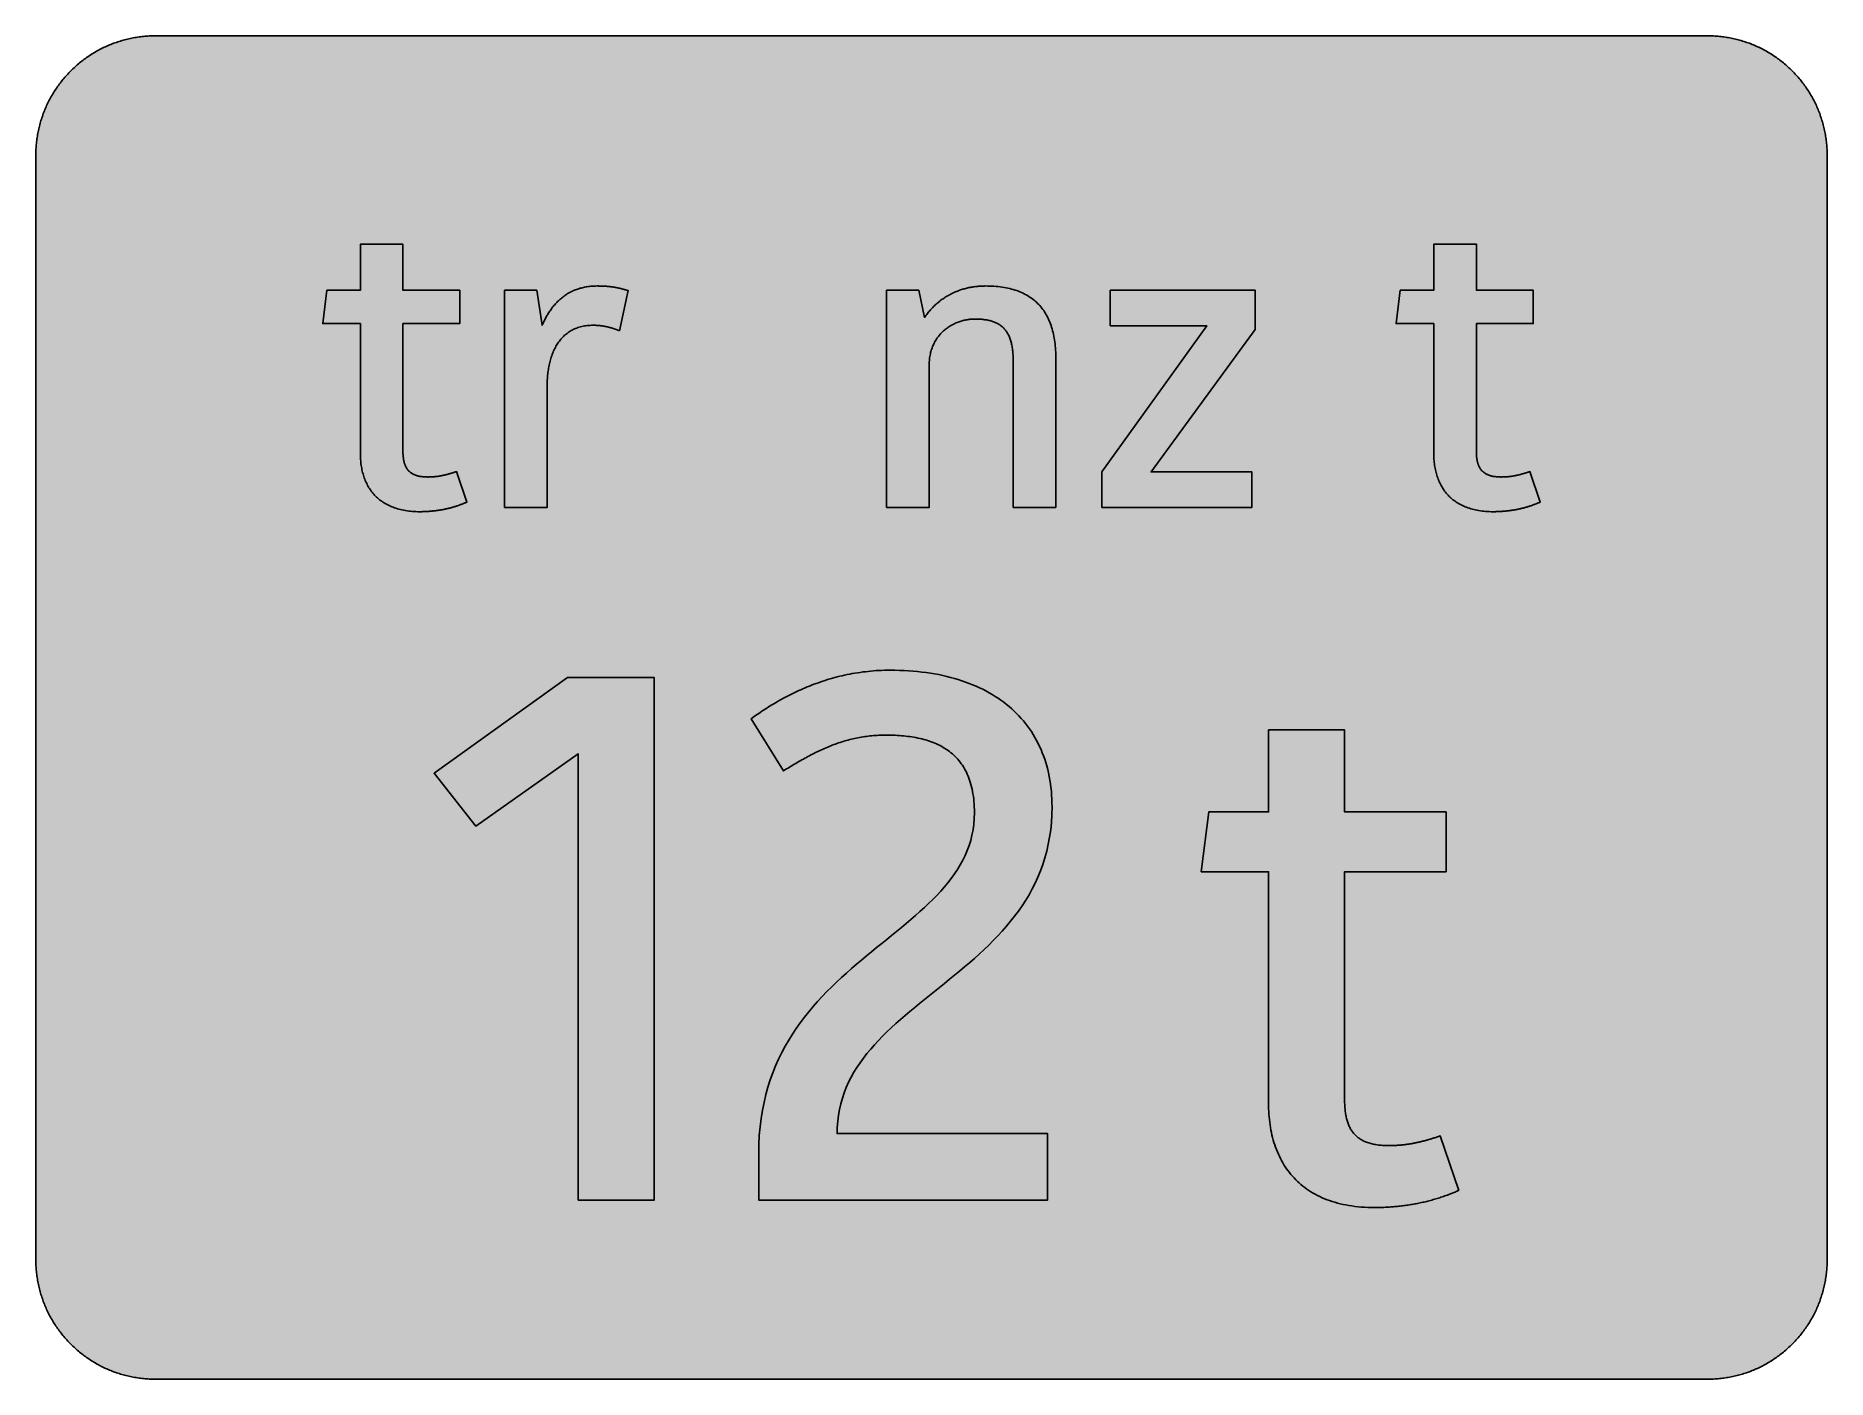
# Model space of a CAD drawing. Header units: millimetres. Extents: x 0 to 212, y 0 to 159.
import ezdxf

# ---------------------------------------------------------------- set-up
doc = ezdxf.new("R2010")
doc.units = ezdxf.units.MM

msp = doc.modelspace()

# ---------------------------------------------------------------- hatches: boundary and pattern name
for color, points in [(254, [(14.1633, 0.0536), (13.9878, 0.0533), (13.8125, 0.0559), (13.6373, 0.061), (13.462, 0.0686), (13.2893, 0.0787), (13.114, 0.0914), (12.9413, 0.1041), (12.7686, 0.1219), (12.5959, 0.1397), (12.4231, 0.16), (12.2504, 0.1829), (12.0777, 0.2057), (11.9075, 0.2337), (11.7373, 0.2616), (11.5672, 0.2921), (11.397, 0.3251), (11.2268, 0.3607), (11.0592, 0.3988), (10.8915, 0.4369), (10.7239, 0.4775), (10.5562, 0.5207), (10.3886, 0.5664), (10.2235, 0.6121), (10.0584, 0.6629), (9.8933, 0.7137), (9.7307, 0.7671), (9.5682, 0.8204), (9.4056, 0.8788), (9.2431, 0.9373), (9.083, 0.9982), (8.923, 1.0617), (8.763, 1.1252), (8.6055, 1.1938), (8.4455, 1.2624), (8.2906, 1.331), (8.1331, 1.4046), (7.9781, 1.4783), (7.8232, 1.5545), (7.6708, 1.6332), (7.5184, 1.7145), (7.366, 1.7958), (7.2161, 1.8796), (7.0663, 1.966), (6.919, 2.0523), (6.7716, 2.1438), (6.6243, 2.2352), (6.4795, 2.3266), (6.3348, 2.4232), (6.19, 2.5197), (6.0477, 2.6187), (5.908, 2.7178), (5.7683, 2.8194), (5.6286, 2.9235), (5.4915, 3.0302), (5.3543, 3.1369), (5.2197, 3.2461), (5.0851, 3.3579), (4.953, 3.4722), (4.8209, 3.5865), (4.6914, 3.7033), (4.5644, 3.8202), (4.4348, 3.9395), (4.3104, 4.0615), (4.1859, 4.1859), (4.0615, 4.3104), (3.9395, 4.4348), (3.8202, 4.5618), (3.7033, 4.6914), (3.5865, 4.8209), (3.4722, 4.953), (3.3579, 5.0851), (3.2487, 5.2197), (3.1369, 5.3543), (3.0302, 5.4915), (2.9235, 5.6286), (2.8194, 5.7683), (2.7178, 5.908), (2.6187, 6.0477), (2.5197, 6.19), (2.4232, 6.3348), (2.3266, 6.477), (2.2352, 6.6243), (2.1438, 6.7691), (2.0523, 6.919), (1.966, 7.0663), (1.8796, 7.2161), (1.7958, 7.366), (1.7145, 7.5184), (1.6332, 7.6708), (1.5545, 7.8232), (1.4783, 7.9781), (1.4046, 8.1331), (1.331, 8.2906), (1.2598, 8.4455), (1.1913, 8.603), (1.1252, 8.763), (1.0592, 8.923), (0.9982, 9.083), (0.9373, 9.2431), (0.8763, 9.4056), (0.8204, 9.5682), (0.7645, 9.7307), (0.7112, 9.8933), (0.6604, 10.0584), (0.6121, 10.2235), (0.5639, 10.3911), (0.5207, 10.5562), (0.4775, 10.7239), (0.4343, 10.8915), (0.3962, 11.0592), (0.3607, 11.2268), (0.3251, 11.397), (0.2921, 11.5672), (0.2616, 11.7373), (0.2311, 11.9075), (0.2057, 12.0802), (0.1803, 12.2504), (0.1575, 12.4231), (0.1372, 12.5959), (0.1194, 12.7686), (0.1041, 12.9413), (0.0889, 13.1166), (0.0787, 13.2893), (0.0686, 13.4645), (0.061, 13.6373), (0.0559, 13.8125), (0.0508, 13.9878), (0.0508, 14.163), (0.0522, 144.6925), (0.0508, 144.8664), (0.0559, 145.0416), (0.061, 145.2169), (0.0686, 145.3896), (0.0787, 145.5649), (0.0889, 145.7376), (0.1041, 145.9128), (0.1194, 146.0856), (0.1372, 146.2583), (0.1575, 146.431), (0.1803, 146.6037), (0.2057, 146.7739), (0.2311, 146.9466), (0.2616, 147.1168), (0.2921, 147.287), (0.3251, 147.4572), (0.3607, 147.6248), (0.3962, 147.795), (0.4343, 147.9626), (0.4775, 148.1303), (0.5207, 148.2979), (0.5639, 148.463), (0.6121, 148.6281), (0.6604, 148.7932), (0.7112, 148.9583), (0.7645, 149.1234), (0.8204, 149.286), (0.8763, 149.4485), (0.9373, 149.6111), (0.9982, 149.7711), (1.0592, 149.9311), (1.1252, 150.0911), (1.1913, 150.2486), (1.2598, 150.4061), (1.331, 150.5636), (1.4046, 150.7185), (1.4783, 150.876), (1.5545, 151.0284), (1.6332, 151.1833), (1.7145, 151.3357), (1.7958, 151.4856), (1.8796, 151.638), (1.966, 151.7879), (2.0523, 151.9352), (2.1438, 152.0825), (2.2352, 152.2298), (2.3266, 152.3746), (2.4232, 152.5194), (2.5197, 152.6616), (2.6187, 152.8039), (2.7178, 152.9461), (2.8194, 153.0858), (2.9235, 153.2255), (3.0302, 153.3627), (3.1369, 153.4973), (3.2487, 153.6344), (3.3579, 153.7665), (3.4722, 153.8986), (3.5865, 154.0307), (3.7033, 154.1602), (3.8202, 154.2898), (3.9395, 154.4168), (4.0615, 154.5438), (4.1859, 154.6682), (4.3104, 154.7901), (4.4348, 154.9121), (4.5644, 155.034), (4.6914, 155.1508), (4.8209, 155.2677), (4.953, 155.382), (5.0851, 155.4937), (5.2197, 155.6055), (5.3543, 155.7147), (5.4915, 155.8239), (5.6286, 155.9281), (5.7683, 156.0322), (5.908, 156.1338), (6.0477, 156.2354), (6.19, 156.3345), (6.3348, 156.431), (6.4795, 156.525), (6.6243, 156.6189), (6.7716, 156.7104), (6.919, 156.7993), (7.0663, 156.8882), (7.2161, 156.9745), (7.366, 157.0584), (7.5184, 157.1396), (7.6708, 157.2209), (7.8232, 157.2971), (7.9781, 157.3733), (8.1331, 157.4495), (8.2906, 157.5206), (8.4455, 157.5918), (8.6055, 157.6603), (8.763, 157.7289), (8.923, 157.7924), (9.083, 157.8559), (9.2431, 157.9169), (9.4056, 157.9753), (9.5682, 158.0337), (9.7307, 158.0871), (9.8933, 158.1404), (10.0584, 158.1912), (10.2235, 158.242), (10.3886, 158.2877), (10.5562, 158.3334), (10.7239, 158.3766), (10.8915, 158.4173), (11.0592, 158.4579), (11.2268, 158.4935), (11.397, 158.529), (11.5672, 158.562), (11.7373, 158.5925), (11.9075, 158.6205), (12.0777, 158.6484), (12.2504, 158.6713), (12.4231, 158.6941), (12.5959, 158.7144), (12.7686, 158.7322), (12.9413, 158.75), (13.114, 158.7627), (13.2893, 158.7754), (13.462, 158.7856), (13.6373, 158.7932), (13.8125, 158.7983), (13.9878, 158.8008), (14.163, 158.8033), (197.6078, 158.8036), (197.7822, 158.8008), (197.9574, 158.7983), (198.1327, 158.7932), (198.3054, 158.7856), (198.4807, 158.7754), (198.6534, 158.7627), (198.8287, 158.75), (199.0014, 158.7322), (199.1741, 158.7144), (199.3468, 158.6941), (199.5195, 158.6713), (199.6897, 158.6484), (199.8624, 158.6205), (200.0326, 158.5925), (200.2028, 158.562), (200.373, 158.529), (200.5432, 158.4935), (200.7108, 158.4579), (200.8784, 158.4173), (201.0461, 158.3766), (201.2137, 158.3334), (201.3788, 158.2877), (201.5465, 158.242), (201.7116, 158.1912), (201.8767, 158.1404), (202.0392, 158.0871), (202.2018, 158.0337), (202.3643, 157.9753), (202.5269, 157.9169), (202.6869, 157.8559), (202.8469, 157.7924), (203.007, 157.7289), (203.167, 157.6603), (203.3245, 157.5918), (203.4794, 157.5206), (203.6369, 157.4495), (203.7918, 157.3733), (203.9468, 157.2971), (204.0992, 157.2209), (204.2516, 157.1396), (204.404, 157.0584), (204.5538, 156.9745), (204.7037, 156.8882), (204.8535, 156.7993), (205.0009, 156.7104), (205.1456, 156.6189), (205.293, 156.525), (205.4352, 156.431), (205.58, 156.3345), (205.7222, 156.2354), (205.8619, 156.1338), (206.0016, 156.0322), (206.1413, 155.9281), (206.2785, 155.8239), (206.4156, 155.7147), (206.5503, 155.6055), (206.6849, 155.4937), (206.817, 155.382), (206.949, 155.2677), (207.0786, 155.1508), (207.2081, 155.034), (207.3351, 154.9121), (207.4596, 154.7901), (207.584, 154.6682), (207.7085, 154.5438), (207.8304, 154.4168), (207.9498, 154.2898), (208.0666, 154.1602), (208.1835, 154.0307), (208.2978, 153.8986), (208.4121, 153.7665), (208.5238, 153.6344), (208.6331, 153.4973), (208.7397, 153.3627), (208.8464, 153.2255), (208.9506, 153.0858), (209.0522, 152.9461), (209.1512, 152.8039), (209.2503, 152.6616), (209.3468, 152.5194), (209.4433, 152.3746), (209.5348, 152.2298), (209.6262, 152.0825), (209.7176, 151.9352), (209.804, 151.7879), (209.8904, 151.638), (209.9742, 151.4856), (210.0555, 151.3357), (210.1367, 151.1833), (210.2155, 151.0284), (210.2917, 150.876), (210.3653, 150.7185), (210.439, 150.5636), (210.5076, 150.4061), (210.5762, 150.2486), (210.6447, 150.0911), (210.7082, 149.9311), (210.7717, 149.7711), (210.8327, 149.6111), (210.8911, 149.4485), (210.9495, 149.286), (211.0029, 149.1234), (211.0562, 148.9583), (211.107, 148.7932), (211.1578, 148.6281), (211.2035, 148.463), (211.2493, 148.2979), (211.2924, 148.1303), (211.3331, 147.9626), (211.3712, 147.795), (211.4093, 147.6248), (211.4448, 147.4572), (211.4779, 147.287), (211.5083, 147.1168), (211.5363, 146.9466), (211.5642, 146.7739), (211.5871, 146.6037), (211.6099, 146.431), (211.6303, 146.2583), (211.648, 146.0856), (211.6658, 145.9128), (211.6785, 145.7376), (211.6912, 145.5649), (211.7014, 145.3896), (211.709, 145.2169), (211.7141, 145.0416), (211.7166, 144.8664), (211.7166, 144.6911), (211.7189, 14.1647), (211.7166, 13.9878), (211.7141, 13.8125), (211.709, 13.6373), (211.7014, 13.4645), (211.6912, 13.2893), (211.6785, 13.1166), (211.6658, 12.9413), (211.648, 12.7686), (211.6303, 12.5959), (211.6099, 12.4231), (211.5871, 12.2504), (211.5642, 12.0802), (211.5363, 11.9075), (211.5083, 11.7373), (211.4779, 11.5672), (211.4448, 11.397), (211.4093, 11.2268), (211.3712, 11.0592), (211.3331, 10.8915), (211.2924, 10.7239), (211.2493, 10.5562), (211.2035, 10.3911), (211.1578, 10.2235), (211.107, 10.0584), (211.0562, 9.8933), (211.0029, 9.7307), (210.9495, 9.5682), (210.8911, 9.4056), (210.8327, 9.2431), (210.7717, 9.083), (210.7082, 8.923), (210.6447, 8.763), (210.5762, 8.603), (210.5076, 8.4455), (210.439, 8.2906), (210.3653, 8.1331), (210.2917, 7.9781), (210.2155, 7.8232), (210.1367, 7.6708), (210.0555, 7.5184), (209.9742, 7.366), (209.8904, 7.2161), (209.804, 7.0663), (209.7176, 6.919), (209.6262, 6.7691), (209.5348, 6.6243), (209.4433, 6.477), (209.3468, 6.3348), (209.2503, 6.19), (209.1512, 6.0477), (209.0522, 5.908), (208.9506, 5.7683), (208.8464, 5.6286), (208.7397, 5.4915), (208.6331, 5.3543), (208.5238, 5.2197), (208.4121, 5.0851), (208.2978, 4.953), (208.1835, 4.8209), (208.0666, 4.6914), (207.9498, 4.5618), (207.8304, 4.4348), (207.7085, 4.3104), (207.584, 4.1859), (207.4596, 4.0615), (207.3351, 3.9395), (207.2081, 3.8202), (207.0786, 3.7033), (206.949, 3.5865), (206.817, 3.4722), (206.6849, 3.3579), (206.5503, 3.2461), (206.4156, 3.1369), (206.2785, 3.0302), (206.1413, 2.9235), (206.0016, 2.8194), (205.8619, 2.7178), (205.7222, 2.6187), (205.58, 2.5197), (205.4352, 2.4232), (205.293, 2.3266), (205.1456, 2.2352), (205.0009, 2.1438), (204.8535, 2.0523), (204.7037, 1.966), (204.5538, 1.8796), (204.404, 1.7958), (204.2516, 1.7145), (204.0992, 1.6332), (203.9468, 1.5545), (203.7918, 1.4783), (203.6369, 1.4046), (203.4794, 1.331), (203.3245, 1.2624), (203.167, 1.1938), (203.007, 1.1252), (202.8469, 1.0617), (202.6869, 0.9982), (202.5269, 0.9373), (202.3643, 0.8788), (202.2018, 0.8204), (202.0392, 0.7671), (201.8767, 0.7137), (201.7116, 0.6629), (201.5465, 0.6121), (201.3788, 0.5664), (201.2137, 0.5207), (201.0461, 0.4775), (200.8784, 0.4369), (200.7108, 0.3988), (200.5432, 0.3607), (200.373, 0.3251), (200.2028, 0.2921), (200.0326, 0.2616), (199.8624, 0.2337), (199.6897, 0.2057), (199.5195, 0.1829), (199.3468, 0.16), (199.1741, 0.1397), (199.0014, 0.1219), (198.8287, 0.1041), (198.6534, 0.0914), (198.4807, 0.0787), (198.3054, 0.0686), (198.1327, 0.061), (197.9574, 0.0559), (197.7822, 0.0533), (197.6069, 0.0533)]), (59, [(38.3963, 109.4849), (38.3972, 109.2962), (38.4023, 109.1108), (38.4099, 108.9279), (38.42, 108.7476), (38.4353, 108.5672), (38.4531, 108.3894), (38.4734, 108.2116), (38.4988, 108.0389), (38.5242, 107.8662), (38.5572, 107.696), (38.5902, 107.5258), (38.6283, 107.3607), (38.669, 107.1956), (38.7121, 107.0331), (38.7604, 106.873), (38.8112, 106.7156), (38.8645, 106.5606), (38.923, 106.4057), (38.9814, 106.2558), (39.0474, 106.106), (39.1135, 105.9612), (39.1846, 105.8164), (39.2608, 105.6767), (39.337, 105.537), (39.4183, 105.4024), (39.5046, 105.2678), (39.5935, 105.1382), (39.685, 105.0087), (39.7789, 104.8842), (39.878, 104.7623), (39.9796, 104.6429), (40.0863, 104.5261), (40.1955, 104.4118), (40.3098, 104.3026), (40.4266, 104.1933), (40.546, 104.0892), (40.6705, 103.9876), (40.7975, 103.8885), (40.927, 103.7946), (41.0616, 103.7006), (41.2013, 103.6117), (41.341, 103.5279), (41.4884, 103.4466), (41.6357, 103.3678), (41.7906, 103.2916), (41.9456, 103.2205), (42.1056, 103.1519), (42.2707, 103.0859), (42.4383, 103.0249), (42.6085, 102.9665), (42.7838, 102.9132), (42.9641, 102.8649), (43.147, 102.8167), (43.3324, 102.776), (43.5229, 102.7354), (43.7159, 102.7024), (43.9141, 102.6719), (44.1173, 102.6439), (44.323, 102.6211), (44.5313, 102.6033), (44.7446, 102.5881), (44.9631, 102.5779), (45.1841, 102.5703), (45.4076, 102.5677), (45.499, 102.5677), (45.5879, 102.5703), (45.6794, 102.5703), (45.7683, 102.5728), (45.8597, 102.5754), (45.9486, 102.5779), (46.0375, 102.5804), (46.1289, 102.5855), (46.2178, 102.5881), (46.3067, 102.5931), (46.3956, 102.6008), (46.4871, 102.6058), (46.576, 102.6109), (46.6649, 102.6185), (46.7538, 102.6262), (46.8427, 102.6338), (46.9316, 102.6439), (47.0205, 102.6541), (47.1094, 102.6617), (47.1983, 102.6719), (47.2872, 102.6846), (47.3761, 102.6947), (47.4624, 102.7074), (47.5513, 102.7201), (47.6402, 102.7328), (47.7291, 102.7455), (47.8155, 102.7608), (47.9044, 102.776), (47.9908, 102.7913), (48.0797, 102.8065), (48.166, 102.8243), (48.2549, 102.8395), (48.3413, 102.8573), (48.4276, 102.8751), (48.5165, 102.8954), (48.6029, 102.9157), (48.6893, 102.9335), (48.7756, 102.9564), (48.8645, 102.9767), (48.9509, 102.997), (49.0372, 103.0199), (49.1236, 103.0427), (49.21, 103.0681), (49.2938, 103.091), (49.3801, 103.1164), (49.4665, 103.1418), (49.5529, 103.1672), (49.6367, 103.1951), (49.723, 103.2205), (49.8094, 103.2485), (49.8932, 103.2789), (49.9796, 103.3069), (50.0634, 103.3374), (50.1498, 103.3678), (50.2336, 103.3983), (50.3174, 103.4288), (50.4012, 103.4618), (50.4876, 103.4948), (50.5714, 103.5279), (50.6552, 103.5634), (50.739, 103.5964), (50.8229, 103.632), (50.9067, 103.6676), (50.988, 103.7057), (49.7554, 107.3118), (49.6951, 107.2896), (49.6341, 107.2693), (49.5757, 107.249), (49.5173, 107.2312), (49.4589, 107.2109), (49.4005, 107.1931), (49.342, 107.1728), (49.2862, 107.155), (49.2277, 107.1372), (49.1719, 107.1194), (49.116, 107.1016), (49.0601, 107.0864), (49.0042, 107.0686), (48.9483, 107.0534), (48.895, 107.0381), (48.8391, 107.0229), (48.7858, 107.0077), (48.7299, 106.9924), (48.6766, 106.9772), (48.6232, 106.9645), (48.5699, 106.9518), (48.5165, 106.9365), (48.4632, 106.9238), (48.4099, 106.9111), (48.3591, 106.8984), (48.3057, 106.8883), (48.2524, 106.8756), (48.2016, 106.8654), (48.1482, 106.8527), (48.0974, 106.8426), (48.0466, 106.8324), (47.9933, 106.8222), (47.9425, 106.8121), (47.8917, 106.8045), (47.8409, 106.7943), (47.7901, 106.7867), (47.7368, 106.7765), (47.686, 106.7689), (47.6352, 106.7613), (47.5844, 106.7537), (47.5336, 106.746), (47.4828, 106.741), (47.432, 106.7333), (47.3812, 106.7283), (47.3304, 106.7206), (47.2796, 106.7156), (47.2288, 106.7105), (47.178, 106.7054), (47.1272, 106.7003), (47.0738, 106.6978), (47.023, 106.6927), (46.9722, 106.6902), (46.9214, 106.6851), (46.8706, 106.6825), (46.8173, 106.68), (46.7665, 106.6775), (46.7131, 106.6749), (46.6623, 106.6724), (46.609, 106.6724), (46.5582, 106.6698), (46.5049, 106.6698), (46.4515, 106.6698), (46.3982, 106.6673), (46.3474, 106.6673), (46.2432, 106.6698), (46.1416, 106.6724), (46.0451, 106.6749), (45.9486, 106.68), (45.8521, 106.6876), (45.7606, 106.6978), (45.6717, 106.7079), (45.5828, 106.7181), (45.4965, 106.7308), (45.4127, 106.746), (45.3314, 106.7638), (45.2526, 106.7816), (45.1739, 106.7994), (45.1002, 106.8222), (45.0266, 106.8451), (44.9529, 106.868), (44.8843, 106.8934), (44.8158, 106.9213), (44.7497, 106.9492), (44.6862, 106.9797), (44.6253, 107.0102), (44.5643, 107.0432), (44.5059, 107.0762), (44.4475, 107.1143), (44.3941, 107.1499), (44.3408, 107.1905), (44.2874, 107.2286), (44.2392, 107.2718), (44.1909, 107.315), (44.1452, 107.3582), (44.0995, 107.4039), (44.0563, 107.4522), (44.0157, 107.5004), (43.975, 107.5512), (43.9369, 107.602), (43.9014, 107.6554), (43.8658, 107.7087), (43.8328, 107.7646), (43.7998, 107.823), (43.7693, 107.8814), (43.7388, 107.9398), (43.7134, 108.0008), (43.6855, 108.0643), (43.6601, 108.1278), (43.6372, 108.1938), (43.6169, 108.2599), (43.594, 108.3285), (43.5762, 108.397), (43.5585, 108.4682), (43.5407, 108.5393), (43.5254, 108.6129), (43.5127, 108.6866), (43.4975, 108.7628), (43.4873, 108.839), (43.4772, 108.9177), (43.467, 108.999), (43.4594, 109.0778), (43.4518, 109.1616), (43.4467, 109.2454), (43.4416, 109.3292), (43.4365, 109.4156), (43.434, 109.5019), (43.434, 109.5908), (43.434, 109.6797), (43.4344, 124.7948), (50.1509, 124.7948), (50.1509, 128.7455), (43.4344, 128.7455), (43.4344, 134.1794), (38.3963, 134.1794), (38.3963, 128.7455), (34.4456, 128.7455), (33.9506, 124.7948), (38.3963, 124.7948)]), (59, [(165.2267, 109.4849), (165.227, 109.2962), (165.2321, 109.1108), (165.2397, 108.9279), (165.2499, 108.7476), (165.2651, 108.5672), (165.2829, 108.3894), (165.3032, 108.2116), (165.3286, 108.0389), (165.3565, 107.8662), (165.387, 107.696), (165.42, 107.5258), (165.4581, 107.3607), (165.4988, 107.1956), (165.542, 107.0331), (165.5902, 106.873), (165.641, 106.7156), (165.6944, 106.5606), (165.7528, 106.4057), (165.8137, 106.2558), (165.8772, 106.106), (165.9458, 105.9612), (166.0169, 105.8164), (166.0906, 105.6767), (166.1693, 105.537), (166.2506, 105.4024), (166.3344, 105.2678), (166.4233, 105.1382), (166.5148, 105.0087), (166.6088, 104.8842), (166.7078, 104.7623), (166.812, 104.6429), (166.9161, 104.5261), (167.0253, 104.4118), (167.1396, 104.3026), (167.2565, 104.1933), (167.3758, 104.0892), (167.5003, 103.9876), (167.6273, 103.8885), (167.7568, 103.7946), (167.8915, 103.7006), (168.0312, 103.6117), (168.1734, 103.5279), (168.3182, 103.4466), (168.468, 103.3678), (168.6204, 103.2916), (168.7779, 103.2205), (168.9379, 103.1519), (169.1005, 103.0859), (169.2681, 103.0249), (169.4409, 102.9665), (169.6161, 102.9132), (169.7939, 102.8649), (169.9768, 102.8167), (170.1622, 102.776), (170.3527, 102.7354), (170.5483, 102.7024), (170.7464, 102.6719), (170.9471, 102.6439), (171.1528, 102.6211), (171.3611, 102.6033), (171.5745, 102.5881), (171.7929, 102.5779), (172.0139, 102.5703), (172.2374, 102.5677), (172.3288, 102.5677), (172.4177, 102.5703), (172.5092, 102.5703), (172.5981, 102.5728), (172.6895, 102.5754), (172.7784, 102.5779), (172.8673, 102.5804), (172.9588, 102.5855), (173.0477, 102.5881), (173.1366, 102.5931), (173.228, 102.6008), (173.3169, 102.6058), (173.4058, 102.6109), (173.4947, 102.6185), (173.5836, 102.6262), (173.6725, 102.6338), (173.7614, 102.6439), (173.8503, 102.6541), (173.9392, 102.6617), (174.0281, 102.6719), (174.117, 102.6846), (174.2059, 102.6947), (174.2948, 102.7074), (174.3812, 102.7201), (174.4701, 102.7328), (174.559, 102.7455), (174.6453, 102.7608), (174.7342, 102.776), (174.8231, 102.7913), (174.9095, 102.8065), (174.9984, 102.8243), (175.0847, 102.8395), (175.1711, 102.8573), (175.26, 102.8751), (175.3464, 102.8954), (175.4327, 102.9157), (175.5216, 102.9335), (175.608, 102.9564), (175.6943, 102.9767), (175.7807, 102.997), (175.8671, 103.0199), (175.9534, 103.0427), (176.0398, 103.0681), (176.1261, 103.091), (176.2125, 103.1164), (176.2963, 103.1418), (176.3827, 103.1672), (176.469, 103.1951), (176.5529, 103.2205), (176.6392, 103.2485), (176.7256, 103.2789), (176.8094, 103.3069), (176.8932, 103.3374), (176.9796, 103.3678), (177.0634, 103.3983), (177.1472, 103.4288), (177.2336, 103.4618), (177.3174, 103.4948), (177.4012, 103.5279), (177.485, 103.5634), (177.5689, 103.5964), (177.6527, 103.632), (177.7365, 103.6676), (177.8203, 103.7057), (176.5861, 107.3118), (176.5249, 107.2896), (176.4665, 107.2693), (176.4055, 107.249), (176.3471, 107.2312), (176.2887, 107.2109), (176.2303, 107.1931), (176.1744, 107.1728), (176.116, 107.155), (176.0601, 107.1372), (176.0017, 107.1194), (175.9458, 107.1016), (175.8899, 107.0864), (175.834, 107.0686), (175.7807, 107.0534), (175.7248, 107.0381), (175.6715, 107.0229), (175.6156, 107.0077), (175.5623, 106.9924), (175.5089, 106.9772), (175.453, 106.9645), (175.3997, 106.9518), (175.3464, 106.9365), (175.2956, 106.9238), (175.2422, 106.9111), (175.1889, 106.8984), (175.1381, 106.8883), (175.0847, 106.8756), (175.0314, 106.8654), (174.9806, 106.8527), (174.9298, 106.8426), (174.8765, 106.8324), (174.8257, 106.8222), (174.7749, 106.8121), (174.7241, 106.8045), (174.6707, 106.7943), (174.6199, 106.7867), (174.5691, 106.7765), (174.5183, 106.7689), (174.4675, 106.7613), (174.4167, 106.7537), (174.3659, 106.746), (174.3151, 106.741), (174.2643, 106.7333), (174.2135, 106.7283), (174.1627, 106.7206), (174.1119, 106.7156), (174.0586, 106.7105), (174.0078, 106.7054), (173.957, 106.7003), (173.9062, 106.6978), (173.8554, 106.6927), (173.8046, 106.6902), (173.7538, 106.6851), (173.7004, 106.6825), (173.6496, 106.68), (173.5988, 106.6775), (173.5455, 106.6749), (173.4947, 106.6724), (173.4414, 106.6724), (173.3906, 106.6698), (173.3372, 106.6698), (173.2839, 106.6698), (173.2305, 106.6673), (173.1772, 106.6673), (173.0756, 106.6698), (172.974, 106.6724), (172.8749, 106.6749), (172.7784, 106.68), (172.6844, 106.6876), (172.593, 106.6978), (172.5016, 106.7079), (172.4152, 106.7181), (172.3288, 106.7308), (172.245, 106.746), (172.1637, 106.7638), (172.085, 106.7816), (172.0063, 106.7994), (171.9301, 106.8222), (171.8564, 106.8451), (171.7853, 106.868), (171.7142, 106.8934), (171.6481, 106.9213), (171.5821, 106.9492), (171.516, 106.9797), (171.4551, 107.0102), (171.3941, 107.0432), (171.3357, 107.0762), (171.2798, 107.1143), (171.2239, 107.1499), (171.1706, 107.1905), (171.1198, 107.2286), (171.069, 107.2718), (171.0207, 107.315), (170.975, 107.3582), (170.9293, 107.4039), (170.8887, 107.4522), (170.8455, 107.5004), (170.8074, 107.5512), (170.7667, 107.602), (170.7312, 107.6554), (170.6956, 107.7087), (170.6626, 107.7646), (170.6296, 107.823), (170.5991, 107.8814), (170.5712, 107.9398), (170.5432, 108.0008), (170.5178, 108.0643), (170.4924, 108.1278), (170.4696, 108.1938), (170.4467, 108.2599), (170.4264, 108.3285), (170.4061, 108.397), (170.3883, 108.4682), (170.373, 108.5393), (170.3553, 108.6129), (170.3426, 108.6866), (170.3299, 108.7628), (170.3172, 108.839), (170.307, 108.9177), (170.2968, 108.999), (170.2892, 109.0778), (170.2816, 109.1616), (170.2765, 109.2454), (170.2714, 109.3292), (170.2689, 109.4156), (170.2664, 109.5019), (170.2638, 109.5908), (170.2638, 109.6797), (170.265, 124.7948), (176.9816, 124.7948), (176.9816, 128.7455), (170.265, 128.7455), (170.265, 134.1794), (165.2267, 134.1794), (165.2267, 128.7455), (161.2759, 128.7455), (160.7827, 124.7948), (165.2267, 124.7948)]), (59, [(65.9059, 124.5979), (65.9562, 124.5972), (66.007, 124.5972), (66.0552, 124.5946), (66.106, 124.5946), (66.1568, 124.5921), (66.2051, 124.5921), (66.2534, 124.5895), (66.3042, 124.587), (66.3524, 124.5845), (66.4007, 124.5819), (66.4489, 124.5794), (66.4972, 124.5743), (66.5455, 124.5718), (66.5937, 124.5667), (66.642, 124.5641), (66.6902, 124.5591), (66.736, 124.554), (66.7842, 124.5489), (66.8325, 124.5438), (66.8782, 124.5362), (66.9265, 124.5311), (66.9722, 124.5235), (67.0204, 124.5184), (67.0662, 124.5108), (67.1144, 124.5032), (67.1601, 124.4956), (67.2084, 124.4879), (67.2541, 124.4778), (67.2998, 124.4702), (67.3481, 124.46), (67.3938, 124.4524), (67.4421, 124.4422), (67.4878, 124.4321), (67.5361, 124.4219), (67.5818, 124.4117), (67.63, 124.399), (67.6758, 124.3889), (67.724, 124.3762), (67.7723, 124.366), (67.818, 124.3533), (67.8663, 124.3406), (67.9145, 124.3279), (67.9628, 124.3127), (68.0085, 124.3), (68.0568, 124.2847), (68.105, 124.272), (68.1558, 124.2568), (68.2041, 124.2416), (68.2523, 124.2263), (68.3006, 124.2111), (68.3514, 124.1958), (68.3997, 124.1781), (68.4505, 124.1628), (68.5013, 124.145), (68.5495, 124.1273), (68.6003, 124.1095), (68.6511, 124.0917), (68.7019, 124.0714), (68.7553, 124.0536), (68.8061, 124.0358), (68.8594, 124.0155), (68.9102, 123.9952), (68.9635, 123.9749), (69.0169, 123.9545), (70.0553, 128.6962), (70.0049, 128.7094), (69.9567, 128.7221), (69.9084, 128.7374), (69.8627, 128.7501), (69.8144, 128.7628), (69.7662, 128.778), (69.7205, 128.7907), (69.6722, 128.8034), (69.6239, 128.8161), (69.5782, 128.8288), (69.53, 128.844), (69.4842, 128.8567), (69.436, 128.8694), (69.3903, 128.8821), (69.342, 128.8923), (69.2963, 128.905), (69.248, 128.9177), (69.1998, 128.9304), (69.1515, 128.9406), (69.1058, 128.9533), (69.0575, 128.9634), (69.0093, 128.9761), (68.9585, 128.9863), (68.9102, 128.999), (68.8619, 129.0091), (68.8111, 129.0193), (68.7603, 129.0295), (68.7121, 129.0396), (68.6587, 129.0498), (68.6079, 129.0599), (68.5571, 129.0701), (68.5038, 129.0777), (68.4505, 129.0879), (68.3971, 129.098), (68.3438, 129.1057), (68.2879, 129.1133), (68.2346, 129.1234), (68.1787, 129.1311), (68.1203, 129.1387), (68.0644, 129.1463), (68.006, 129.1539), (67.945, 129.159), (67.8866, 129.1666), (67.8256, 129.1717), (67.7647, 129.1793), (67.7012, 129.1844), (67.6377, 129.1895), (67.5742, 129.1971), (67.5081, 129.2022), (67.4421, 129.2047), (67.376, 129.2098), (67.3075, 129.2149), (67.2389, 129.2174), (67.1678, 129.2225), (67.0966, 129.225), (67.023, 129.2276), (66.9493, 129.2301), (66.8757, 129.2327), (66.7995, 129.2352), (66.7207, 129.2352), (66.642, 129.2377), (66.5632, 129.2377), (66.482, 129.2403), (66.3981, 129.2403), (66.2381, 129.2377), (66.0781, 129.2327), (65.9232, 129.225), (65.7682, 129.2149), (65.6158, 129.2022), (65.466, 129.1869), (65.3186, 129.1692), (65.1713, 129.1463), (65.0291, 129.1234), (64.8868, 129.0955), (64.7471, 129.0676), (64.61, 129.0345), (64.4754, 129.0015), (64.3407, 128.9634), (64.2112, 128.9228), (64.0817, 128.8821), (63.9521, 128.8364), (63.8277, 128.7907), (63.7057, 128.7399), (63.5838, 128.6891), (63.4644, 128.6358), (63.3451, 128.5799), (63.2308, 128.5215), (63.1165, 128.4605), (63.0047, 128.397), (62.8929, 128.3335), (62.7837, 128.2649), (62.677, 128.1963), (62.5729, 128.1252), (62.4688, 128.0516), (62.3672, 127.9754), (62.2681, 127.8992), (62.169, 127.8204), (62.0725, 127.7391), (61.9785, 127.6553), (61.8846, 127.5715), (61.7931, 127.4851), (61.7042, 127.3962), (61.6153, 127.3073), (61.529, 127.2159), (61.4451, 127.1219), (61.3613, 127.0279), (61.2775, 126.9314), (61.1988, 126.8324), (61.12, 126.7333), (61.0413, 126.6317), (60.9651, 126.5301), (60.8914, 126.426), (60.8178, 126.3218), (60.7466, 126.2151), (60.6755, 126.1059), (60.6069, 125.9967), (60.5384, 125.8875), (60.4723, 125.7757), (60.4063, 125.6614), (60.3428, 125.5471), (60.2818, 125.4328), (60.2209, 125.316), (60.1599, 125.1991), (60.1015, 125.0798), (60.0431, 124.9604), (59.9872, 124.841), (59.9313, 124.7191), (59.878, 124.5972), (59.2377, 128.7455), (55.4359, 128.7455), (55.4359, 103.0647), (60.4725, 103.0647), (60.4725, 117.3864), (60.4723, 117.5715), (60.4749, 117.7569), (60.4825, 117.9424), (60.4901, 118.1252), (60.5003, 118.3081), (60.513, 118.4885), (60.5282, 118.6663), (60.546, 118.8441), (60.5663, 119.0193), (60.5892, 119.1946), (60.6146, 119.3648), (60.6425, 119.5375), (60.673, 119.7051), (60.706, 119.8728), (60.7416, 120.0379), (60.7771, 120.2004), (60.8178, 120.3604), (60.8609, 120.5205), (60.9067, 120.6754), (60.9549, 120.8303), (61.0057, 120.9827), (61.0591, 121.1326), (61.1149, 121.2799), (61.1734, 121.4247), (61.2369, 121.5669), (61.3004, 121.7066), (61.3664, 121.8438), (61.4375, 121.981), (61.5086, 122.1105), (61.5848, 122.24), (61.661, 122.367), (61.7423, 122.4915), (61.8261, 122.6109), (61.9125, 122.7303), (62.0014, 122.8446), (62.0954, 122.9563), (62.1894, 123.063), (62.2884, 123.1697), (62.3875, 123.2713), (62.4916, 123.3703), (62.5983, 123.4643), (62.7075, 123.5558), (62.8218, 123.6447), (62.9361, 123.731), (63.0555, 123.8098), (63.1774, 123.8885), (63.3019, 123.9622), (63.4314, 124.0333), (63.561, 124.0993), (63.6956, 124.1603), (63.8327, 124.2187), (63.9724, 124.2746), (64.1147, 124.3254), (64.262, 124.3711), (64.4119, 124.4117), (64.5643, 124.4498), (64.7217, 124.4854), (64.8792, 124.5133), (65.0418, 124.5387), (65.2094, 124.5591), (65.3771, 124.5768), (65.5498, 124.587), (65.725, 124.5946), (65.9054, 124.5972)]), (59, [(120.5798, 103.0647), (120.5798, 120.6468), (120.5763, 120.9065), (120.5713, 121.1656), (120.5611, 121.4196), (120.5484, 121.6685), (120.5306, 121.9149), (120.5103, 122.1588), (120.4849, 122.3975), (120.4544, 122.6312), (120.4214, 122.8623), (120.3858, 123.0884), (120.3452, 123.3094), (120.2995, 123.5278), (120.2512, 123.7437), (120.1979, 123.9545), (120.1395, 124.1603), (120.081, 124.3635), (120.015, 124.5616), (119.9464, 124.7572), (119.8728, 124.9477), (119.7966, 125.1331), (119.7153, 125.316), (119.6315, 125.4938), (119.54, 125.669), (119.4486, 125.8392), (119.3495, 126.0043), (119.2479, 126.1669), (119.1438, 126.3244), (119.0346, 126.4793), (118.9203, 126.6292), (118.8009, 126.7739), (118.679, 126.9162), (118.5545, 127.0533), (118.4224, 127.188), (118.2878, 127.315), (118.1481, 127.442), (118.0059, 127.5613), (117.8585, 127.6782), (117.7061, 127.7925), (117.5512, 127.8992), (117.3912, 128.0033), (117.2261, 128.1049), (117.0559, 128.2014), (116.8832, 128.2929), (116.7054, 128.3792), (116.525, 128.463), (116.3371, 128.5418), (116.1466, 128.618), (115.9535, 128.6891), (115.7529, 128.7551), (115.5497, 128.8161), (115.3414, 128.8745), (115.128, 128.9279), (114.9121, 128.9787), (114.6912, 129.0244), (114.4651, 129.065), (114.234, 129.1006), (114.0003, 129.1336), (113.7615, 129.1615), (113.5177, 129.1844), (113.2688, 129.2047), (113.0173, 129.22), (112.7608, 129.2301), (112.4991, 129.2377), (112.2324, 129.2403), (112.1029, 129.2377), (111.9734, 129.2352), (111.8438, 129.2301), (111.7143, 129.225), (111.5847, 129.2174), (111.4577, 129.2073), (111.3282, 129.1971), (111.2012, 129.1844), (111.0742, 129.1692), (110.9447, 129.1514), (110.8177, 129.1336), (110.6932, 129.1133), (110.5662, 129.0904), (110.4392, 129.0676), (110.3147, 129.0422), (110.1903, 129.0142), (110.0633, 128.9863), (109.9414, 128.9558), (109.8169, 128.9228), (109.6924, 128.8872), (109.5705, 128.8517), (109.4486, 128.8136), (109.3267, 128.7729), (109.2073, 128.7323), (109.0854, 128.6866), (108.966, 128.6434), (108.8466, 128.5951), (108.7298, 128.5469), (108.6104, 128.4961), (108.4936, 128.4427), (108.3767, 128.3868), (108.2624, 128.331), (108.1481, 128.2725), (108.0338, 128.2141), (107.9195, 128.1506), (107.8078, 128.0871), (107.696, 128.0211), (107.5868, 127.955), (107.475, 127.8865), (107.3658, 127.8128), (107.2591, 127.7417), (107.1524, 127.6655), (107.0458, 127.5893), (106.9391, 127.5105), (106.8349, 127.4293), (106.7333, 127.348), (106.6317, 127.2616), (106.5301, 127.1753), (106.4285, 127.0889), (106.3295, 126.9975), (106.233, 126.906), (106.1364, 126.812), (106.0399, 126.7155), (105.9459, 126.619), (105.852, 126.5199), (105.7605, 126.4183), (105.6691, 126.3142), (105.5802, 126.2075), (105.4913, 126.1008), (105.4049, 125.9916), (105.3186, 125.8799), (105.2347, 125.7681), (105.1509, 125.6513), (105.0696, 125.5344), (104.3795, 128.7455), (100.5776, 128.7455), (100.5776, 103.0647), (105.6143, 103.0647), (105.6143, 119.9056), (105.6157, 120.0785), (105.6208, 120.2512), (105.6335, 120.4189), (105.6462, 120.584), (105.6665, 120.7465), (105.6894, 120.9065), (105.7173, 121.0615), (105.7478, 121.2164), (105.7808, 121.3663), (105.8189, 121.5136), (105.8621, 121.6584), (105.9078, 121.8006), (105.9561, 121.9378), (106.0069, 122.0749), (106.0628, 122.207), (106.1212, 122.3366), (106.1822, 122.4636), (106.2457, 122.588), (106.3142, 122.7099), (106.3854, 122.8268), (106.4565, 122.9436), (106.5327, 123.0554), (106.6114, 123.1671), (106.6927, 123.2738), (106.774, 123.378), (106.8603, 123.4796), (106.9467, 123.5761), (107.0381, 123.6726), (107.1296, 123.7666), (107.2236, 123.8555), (107.3175, 123.9444), (107.4166, 124.0282), (107.5157, 124.1095), (107.6173, 124.1908), (107.7189, 124.267), (107.823, 124.3406), (107.9271, 124.4117), (108.0338, 124.4803), (108.143, 124.5464), (108.2523, 124.6073), (108.3615, 124.6683), (108.4732, 124.7267), (108.585, 124.7826), (108.6968, 124.8334), (108.8111, 124.8842), (108.9254, 124.9299), (109.0397, 124.9756), (109.1565, 125.0163), (109.2708, 125.0569), (109.3876, 125.0925), (109.5045, 125.1255), (109.6188, 125.1585), (109.7356, 125.1864), (109.8525, 125.2144), (109.9693, 125.2372), (110.0861, 125.2576), (110.2004, 125.2779), (110.3173, 125.2931), (110.4316, 125.3058), (110.5459, 125.3185), (110.6602, 125.3261), (110.7719, 125.3338), (110.8862, 125.3363), (110.998, 125.3388), (111.1402, 125.3363), (111.2799, 125.3338), (111.4171, 125.3287), (111.5517, 125.3236), (111.6863, 125.3134), (111.8159, 125.3033), (111.9454, 125.2931), (112.0724, 125.2779), (112.1943, 125.2601), (112.3163, 125.2423), (112.4356, 125.222), (112.5525, 125.1991), (112.6693, 125.1737), (112.7811, 125.1483), (112.8903, 125.1179), (112.9995, 125.0874), (113.1037, 125.0544), (113.2078, 125.0163), (113.3094, 124.9782), (113.4085, 124.9375), (113.505, 124.8943), (113.599, 124.8512), (113.6904, 124.8029), (113.7793, 124.7521), (113.8682, 124.6988), (113.952, 124.6429), (114.0358, 124.587), (114.1171, 124.526), (114.1959, 124.4625), (114.2721, 124.3965), (114.3457, 124.3279), (114.4168, 124.2568), (114.4854, 124.1831), (114.554, 124.1069), (114.6175, 124.0282), (114.681, 123.9469), (114.742, 123.8606), (114.8004, 123.7742), (114.8563, 123.6828), (114.9096, 123.5888), (114.9629, 123.4923), (115.0112, 123.3932), (115.0595, 123.2916), (115.1026, 123.1849), (115.1458, 123.0782), (115.1865, 122.9665), (115.2246, 122.8522), (115.2601, 122.7328), (115.2957, 122.6134), (115.3262, 122.489), (115.3566, 122.362), (115.3846, 122.2299), (115.4074, 122.0953), (115.4328, 121.9581), (115.4532, 121.8184), (115.4709, 121.6736), (115.4862, 121.5263), (115.5014, 121.3764), (115.5141, 121.2215), (115.5243, 121.064), (115.5319, 120.904), (115.537, 120.7389), (115.5395, 120.5713), (115.5395, 120.3985), (115.5418, 103.0647)]), (59, [(144.1372, 124.1044), (144.1372, 128.7455), (127, 128.7455), (127, 124.5482), (138.4088, 124.5482), (126.0119, 107.2621), (126.0119, 103.0647), (143.7432, 103.0647), (143.7432, 107.2621), (131.8398, 107.2621)]), (59, [(64.1255, 21.2203), (73.1213, 21.2203), (73.1213, 82.9564), (62.8908, 82.9564), (47.1039, 71.6675), (52.0428, 65.4057), (64.1255, 73.9606)]), (59, [(100.5498, 76.1654), (100.8075, 76.1619), (101.0666, 76.1594), (101.3257, 76.1517), (101.5822, 76.1416), (101.8362, 76.1289), (102.0902, 76.1136), (102.3417, 76.0959), (102.5906, 76.073), (102.8395, 76.0476), (103.0859, 76.0197), (103.3297, 75.9892), (103.571, 75.9536), (103.8123, 75.913), (104.0511, 75.8698), (104.2848, 75.8241), (104.5185, 75.7733), (104.7496, 75.7174), (104.9782, 75.659), (105.2017, 75.5955), (105.4252, 75.5294), (105.6437, 75.4583), (105.8596, 75.3821), (106.0729, 75.3008), (106.2838, 75.2145), (106.4895, 75.1256), (106.6927, 75.0316), (106.8934, 74.93), (107.0889, 74.8259), (107.282, 74.7166), (107.4699, 74.6023), (107.6554, 74.4804), (107.8357, 74.356), (108.0135, 74.2264), (108.1837, 74.0893), (108.3539, 73.947), (108.5164, 73.7997), (108.6764, 73.6448), (108.8314, 73.4873), (108.9812, 73.3222), (109.1286, 73.1495), (109.2683, 72.9717), (109.4054, 72.7888), (109.535, 72.5983), (109.662, 72.4027), (109.7813, 72.1995), (109.8956, 71.9887), (110.0074, 71.7728), (110.1115, 71.5493), (110.2106, 71.3207), (110.302, 71.0844), (110.3909, 70.8406), (110.4722, 70.5891), (110.5459, 70.3301), (110.617, 70.0659), (110.678, 69.7941), (110.7364, 69.5122), (110.7872, 69.2252), (110.8304, 68.9305), (110.8685, 68.6257), (110.8989, 68.3158), (110.9243, 67.9958), (110.9421, 67.6707), (110.9523, 67.3354), (110.9548, 66.9925), (110.937, 66.3016), (110.8812, 65.6311), (110.7923, 64.9783), (110.6703, 64.3407), (110.5129, 63.721), (110.3249, 63.1165), (110.1065, 62.5246), (109.8601, 61.9455), (109.5858, 61.3816), (109.2835, 60.8279), (108.9558, 60.2869), (108.6028, 59.756), (108.2269, 59.2328), (107.8306, 58.7197), (107.4115, 58.2168), (106.9721, 57.719), (106.5149, 57.2262), (106.0399, 56.7411), (105.5497, 56.2585), (105.0442, 55.7835), (104.5235, 55.3085), (103.9901, 54.8361), (103.4466, 54.3662), (102.8903, 53.8988), (102.3264, 53.4289), (101.7524, 52.959), (101.1733, 52.4891), (100.5891, 52.0141), (99.9973, 51.5366), (99.4054, 51.0565), (98.8085, 50.5714), (98.2116, 50.0812), (97.6147, 49.5833), (97.0178, 49.0779), (96.4235, 48.5673), (95.8342, 48.0466), (95.25, 47.5158), (94.6683, 46.9748), (94.0968, 46.421), (93.533, 45.8572), (92.9767, 45.2806), (92.4331, 44.6913), (91.8997, 44.0868), (91.379, 43.467), (90.8736, 42.832), (90.3808, 42.1792), (89.9058, 41.5112), (89.4486, 40.8229), (89.0118, 40.1168), (88.5927, 39.3903), (88.1939, 38.6436), (87.8205, 37.8739), (87.4674, 37.0815), (87.1398, 36.2687), (86.8375, 35.4305), (86.5632, 34.5694), (86.3143, 33.6804), (86.0984, 32.766), (85.9104, 31.8262), (85.7529, 30.8559), (85.631, 29.8602), (85.5396, 28.8315), (85.4862, 27.7749), (85.4685, 26.6878), (85.4685, 21.2203), (119.5998, 21.2203), (119.5998, 29.0696), (94.729, 29.0696), (94.7471, 29.8145), (94.8004, 30.541), (94.8893, 31.2496), (95.0138, 31.938), (95.1687, 32.6111), (95.3567, 33.2664), (95.5726, 33.9065), (95.819, 34.5288), (96.0933, 35.1384), (96.393, 35.7353), (96.7207, 36.3169), (97.0712, 36.8884), (97.4471, 37.4472), (97.8433, 37.9959), (98.2599, 38.5318), (98.6968, 39.0601), (99.1514, 39.5808), (99.6239, 40.0914), (100.1141, 40.5968), (100.6196, 41.0947), (101.1377, 41.5849), (101.6686, 42.0726), (102.2121, 42.5552), (102.7633, 43.0352), (103.3272, 43.5102), (103.8987, 43.9852), (104.4753, 44.4576), (105.0595, 44.9301), (105.6462, 45.4025), (106.238, 45.8775), (106.8324, 46.3525), (107.4268, 46.8274), (108.0237, 47.3075), (108.618, 47.7926), (109.2073, 48.2803), (109.7966, 48.7756), (110.3808, 49.2735), (110.9574, 49.7815), (111.5289, 50.2945), (112.0902, 50.8152), (112.6439, 51.3461), (113.1875, 51.8871), (113.7183, 52.4383), (114.2365, 52.9996), (114.742, 53.5737), (115.2296, 54.1604), (115.7021, 54.7599), (116.1593, 55.3745), (116.5962, 56.0019), (117.0127, 56.6471), (117.409, 57.3049), (117.7849, 57.9831), (118.1354, 58.6791), (118.4605, 59.3903), (118.7628, 60.1243), (119.0371, 60.8762), (119.2835, 61.6483), (119.4994, 62.4434), (119.6873, 63.2587), (119.8423, 64.0969), (119.9667, 64.9605), (120.0556, 65.847), (120.109, 66.7588), (120.1268, 67.6986), (120.1217, 68.166), (120.1064, 68.6283), (120.081, 69.0855), (120.0455, 69.535), (119.9972, 69.9795), (119.9413, 70.419), (119.8753, 70.8508), (119.7966, 71.2775), (119.7102, 71.6966), (119.6137, 72.1106), (119.507, 72.5195), (119.3902, 72.9209), (119.2632, 73.3146), (119.126, 73.7032), (118.9787, 74.0867), (118.8237, 74.4601), (118.6586, 74.8284), (118.4834, 75.1916), (118.298, 75.5472), (118.1049, 75.8952), (117.9017, 76.2381), (117.6884, 76.5734), (117.4674, 76.901), (117.2337, 77.2236), (116.9949, 77.536), (116.7435, 77.8434), (116.4844, 78.1431), (116.2177, 78.4377), (115.9408, 78.7222), (115.6538, 79.0016), (115.3592, 79.2734), (115.0569, 79.5376), (114.7445, 79.7941), (114.4219, 80.043), (114.0943, 80.2843), (113.7539, 80.5205), (113.4085, 80.7466), (113.0529, 80.965), (112.6871, 81.1784), (112.3163, 81.3816), (111.9353, 81.5772), (111.5466, 81.7651), (111.1479, 81.9455), (110.744, 82.1182), (110.33, 82.2833), (109.9083, 82.4408), (109.4791, 82.5881), (109.0397, 82.7303), (108.5952, 82.8624), (108.1405, 82.9869), (107.6782, 83.1012), (107.2109, 83.2104), (106.7333, 83.3095), (106.2482, 83.3984), (105.7554, 83.4822), (105.2551, 83.5558), (104.7471, 83.6219), (104.234, 83.6778), (103.7107, 83.726), (103.1799, 83.7667), (102.6439, 83.7971), (102.1004, 83.82), (101.5492, 83.8327), (100.9904, 83.8378), (100.6551, 83.8352), (100.3249, 83.8276), (99.9947, 83.8175), (99.6671, 83.8022), (99.3419, 83.7819), (99.0194, 83.759), (98.6993, 83.7311), (98.3818, 83.6981), (98.0669, 83.6625), (97.7519, 83.6244), (97.442, 83.5812), (97.1321, 83.5355), (96.8273, 83.4847), (96.5225, 83.4314), (96.2203, 83.373), (95.9206, 83.3145), (95.6234, 83.251), (95.3287, 83.1825), (95.0366, 83.1139), (94.7471, 83.0402), (94.4601, 82.964), (94.1756, 82.8853), (93.8936, 82.804), (93.6142, 82.7202), (93.3348, 82.6338), (93.0605, 82.5449), (92.7887, 82.4535), (92.5195, 82.3595), (92.2503, 82.263), (91.9861, 82.1665), (91.7245, 82.0649), (91.4654, 81.9633), (91.2063, 81.8591), (90.9523, 81.7524), (90.7009, 81.6458), (90.4519, 81.534), (90.2056, 81.4248), (89.9617, 81.3105), (89.7204, 81.1962), (89.4817, 81.0819), (89.2454, 80.965), (89.0118, 80.8457), (88.7806, 80.7263), (88.5546, 80.6069), (88.3285, 80.485), (88.105, 80.3631), (87.8865, 80.2411), (87.6681, 80.1167), (87.4547, 79.9922), (87.2439, 79.8678), (87.0356, 79.7408), (86.8299, 79.6163), (86.6267, 79.4893), (86.426, 79.3623), (86.2305, 79.2378), (86.0349, 79.1108), (85.8444, 78.9838), (85.6564, 78.8568), (85.4685, 78.7298), (85.2881, 78.6054), (85.1078, 78.4784), (84.93, 78.3539), (84.7573, 78.2295), (84.5845, 78.105), (88.3789, 71.9321), (88.5622, 72.0471), (88.7476, 72.1614), (88.933, 72.2732), (89.1159, 72.3849), (89.2988, 72.4967), (89.4817, 72.6059), (89.6645, 72.7151), (89.8449, 72.8218), (90.0252, 72.9285), (90.2056, 73.0326), (90.3859, 73.1368), (90.5662, 73.2384), (90.7466, 73.34), (90.9244, 73.439), (91.1047, 73.5381), (91.2851, 73.6346), (91.4629, 73.7286), (91.6432, 73.8226), (91.821, 73.9165), (91.9988, 74.008), (92.1791, 74.0969), (92.3569, 74.1832), (92.5373, 74.2696), (92.7176, 74.356), (92.898, 74.4398), (93.0758, 74.5211), (93.2561, 74.5998), (93.439, 74.6785), (93.6193, 74.7547), (93.7997, 74.8284), (93.9825, 74.9021), (94.1654, 74.9732), (94.3483, 75.0418), (94.5337, 75.1103), (94.7166, 75.1764), (94.902, 75.2399), (95.0874, 75.3008), (95.2754, 75.3618), (95.4634, 75.4202), (95.6513, 75.4761), (95.8393, 75.5294), (96.0298, 75.5828), (96.2228, 75.631), (96.4159, 75.6793), (96.6089, 75.725), (96.8019, 75.7682), (96.9975, 75.8114), (97.1956, 75.8495), (97.3938, 75.8876), (97.5944, 75.9231), (97.7951, 75.9536), (97.9957, 75.9841), (98.2015, 76.012), (98.4047, 76.04), (98.613, 76.0628), (98.8212, 76.0832), (99.0321, 76.1035), (99.2429, 76.1187), (99.4562, 76.1314), (99.6696, 76.1441), (99.888, 76.1517), (100.1065, 76.1594), (100.3275, 76.1619), (100.5484, 76.1644)]), (59, [(145.7053, 32.6856), (145.7071, 32.352), (145.7147, 32.0192), (145.73, 31.6916), (145.7503, 31.369), (145.7757, 31.0464), (145.8062, 30.7289), (145.8443, 30.414), (145.8874, 30.1015), (145.9357, 29.7942), (145.9916, 29.4894), (146.0525, 29.1897), (146.1186, 28.8925), (146.1922, 28.5979), (146.271, 28.3083), (146.3548, 28.0238), (146.4462, 27.7419), (146.5428, 27.4625), (146.6444, 27.1907), (146.7536, 26.9215), (146.8679, 26.6548), (146.9898, 26.3931), (147.1143, 26.1366), (147.2489, 25.8851), (147.3886, 25.6388), (147.5334, 25.3949), (147.6858, 25.1562), (147.8432, 24.925), (148.0058, 24.6964), (148.176, 24.4729), (148.3538, 24.2545), (148.5367, 24.0411), (148.7246, 23.8328), (148.9202, 23.6296), (149.1209, 23.4315), (149.3291, 23.2385), (149.545, 23.0505), (149.766, 22.8702), (149.9921, 22.6949), (150.2258, 22.5247), (150.4671, 22.3596), (150.7134, 22.2021), (150.9674, 22.0497), (151.2265, 21.9024), (151.4932, 21.7627), (151.765, 21.6281), (152.0444, 21.4986), (152.3314, 21.3766), (152.6235, 21.2623), (152.9232, 21.1531), (153.2306, 21.049), (153.543, 20.955), (153.863, 20.8636), (154.1882, 20.7823), (154.5209, 20.7061), (154.8613, 20.6375), (155.2092, 20.574), (155.5623, 20.5207), (155.9204, 20.4724), (156.2887, 20.4318), (156.6621, 20.3962), (157.0431, 20.3708), (157.4317, 20.353), (157.8254, 20.3403), (158.2268, 20.3378), (158.3893, 20.3378), (158.5493, 20.3378), (158.7119, 20.3403), (158.8719, 20.3454), (159.0319, 20.3479), (159.192, 20.353), (159.352, 20.3606), (159.512, 20.3657), (159.672, 20.3733), (159.832, 20.3835), (159.9921, 20.3937), (160.1521, 20.4038), (160.3121, 20.414), (160.4721, 20.4267), (160.6296, 20.4419), (160.7896, 20.4546), (160.9471, 20.4699), (161.1071, 20.4876), (161.2646, 20.5054), (161.4246, 20.5232), (161.5821, 20.5435), (161.7396, 20.5638), (161.8971, 20.5842), (162.0545, 20.607), (162.212, 20.6299), (162.3695, 20.6553), (162.527, 20.6807), (162.6845, 20.7061), (162.8419, 20.734), (162.9969, 20.762), (163.1544, 20.7924), (163.3093, 20.8229), (163.4668, 20.8534), (163.6217, 20.8864), (163.7767, 20.9194), (163.9316, 20.955), (164.0865, 20.9906), (164.2415, 21.0261), (164.3964, 21.0642), (164.5514, 21.1049), (164.7063, 21.143), (164.8612, 21.1836), (165.0136, 21.2268), (165.1686, 21.27), (165.321, 21.3131), (165.4759, 21.3589), (165.6283, 21.4046), (165.7807, 21.4528), (165.9331, 21.5011), (166.0855, 21.5519), (166.2379, 21.6027), (166.3903, 21.6535), (166.5402, 21.7068), (166.6926, 21.7627), (166.845, 21.8161), (166.9948, 21.8745), (167.1447, 21.9304), (167.2971, 21.9888), (167.447, 22.0497), (167.5968, 22.1107), (167.7467, 22.1717), (167.8965, 22.2352), (168.0439, 22.3012), (168.1937, 22.3647), (165.9901, 28.805), (165.8823, 28.768), (165.7756, 28.7299), (165.669, 28.6944), (165.5648, 28.6588), (165.4607, 28.6258), (165.3565, 28.5928), (165.2549, 28.5598), (165.1533, 28.5267), (165.0517, 28.4937), (164.9501, 28.4632), (164.8485, 28.4328), (164.7495, 28.4023), (164.6504, 28.3743), (164.5514, 28.3464), (164.4523, 28.3159), (164.3558, 28.2905), (164.2593, 28.2626), (164.1627, 28.2372), (164.0662, 28.2118), (163.9697, 28.1864), (163.8732, 28.161), (163.7792, 28.1381), (163.6852, 28.1153), (163.5912, 28.0924), (163.4973, 28.0695), (163.4033, 28.0492), (163.3093, 28.0289), (163.2153, 28.0086), (163.1239, 27.9883), (163.0324, 27.9679), (162.9385, 27.9502), (162.847, 27.9324), (162.7556, 27.9146), (162.6641, 27.8994), (162.5727, 27.8816), (162.4813, 27.8663), (162.3898, 27.8511), (162.2984, 27.8384), (162.2069, 27.8232), (162.1155, 27.8105), (162.0241, 27.7978), (161.9326, 27.7851), (161.8437, 27.7749), (161.7523, 27.7622), (161.6608, 27.752), (161.5694, 27.7419), (161.478, 27.7343), (161.3865, 27.7241), (161.2951, 27.7165), (161.2036, 27.7089), (161.1122, 27.7012), (161.0208, 27.6962), (160.9293, 27.6885), (160.8379, 27.6835), (160.7464, 27.6784), (160.6525, 27.6733), (160.561, 27.6708), (160.467, 27.6657), (160.3756, 27.6631), (160.2816, 27.6606), (160.1876, 27.6606), (160.0937, 27.6581), (159.9971, 27.6581), (159.9032, 27.6581), (159.7203, 27.6581), (159.5399, 27.6631), (159.3621, 27.6708), (159.192, 27.6809), (159.0218, 27.6936), (158.8592, 27.7089), (158.6967, 27.7266), (158.5392, 27.747), (158.3868, 27.7698), (158.2369, 27.7978), (158.0921, 27.8257), (157.9499, 27.8587), (157.8102, 27.8943), (157.6756, 27.9324), (157.5435, 27.9705), (157.4165, 28.0137), (157.292, 28.0594), (157.1701, 28.1076), (157.0533, 28.1584), (156.939, 28.2118), (156.8272, 28.2677), (156.718, 28.3261), (156.6139, 28.3896), (156.5123, 28.4531), (156.4157, 28.5191), (156.3192, 28.5877), (156.2278, 28.6588), (156.1389, 28.735), (156.0525, 28.8112), (155.9712, 28.89), (155.89, 28.9738), (155.8138, 29.0576), (155.7401, 29.144), (155.669, 29.2329), (155.6004, 29.3268), (155.5344, 29.4208), (155.4709, 29.5173), (155.4124, 29.6164), (155.354, 29.718), (155.3007, 29.8221), (155.2473, 29.9314), (155.1991, 30.0406), (155.1508, 30.1523), (155.1076, 30.2641), (155.0645, 30.3809), (155.0264, 30.5003), (154.9883, 30.6222), (154.9552, 30.7442), (154.9222, 30.8712), (154.8917, 31.0007), (154.8663, 31.1302), (154.8409, 31.2623), (154.8181, 31.3995), (154.7952, 31.5366), (154.7774, 31.6763), (154.7597, 31.8186), (154.747, 31.9634), (154.7343, 32.1107), (154.7241, 32.258), (154.7139, 32.4104), (154.7089, 32.5628), (154.7038, 32.7203), (154.7012, 32.8778), (154.6987, 33.0378), (154.7012, 60.0258), (166.6956, 60.0258), (166.6956, 67.0814), (154.7012, 67.0814), (154.7012, 76.7828), (145.7053, 76.7828), (145.7053, 67.0814), (138.6498, 67.0814), (137.7678, 60.0258), (145.7053, 60.0258)])]:
    msp.add_hatch(color=color).paths.add_polyline_path(points)
h = msp.add_hatch(color=59)
h.paths.add_polyline_path([(14.1633, 3.5814), (13.8887, 3.5839), (13.6169, 3.5941), (13.3477, 3.6119), (13.081, 3.6347), (12.8143, 3.6652), (12.5501, 3.7008), (12.2885, 3.7465), (12.0294, 3.7948), (11.7729, 3.8506), (11.5164, 3.9141), (11.2649, 3.9827), (11.016, 4.0564), (10.7671, 4.1351), (10.5232, 4.2215), (10.2819, 4.3129), (10.0432, 4.412), (9.8069, 4.5161), (9.5733, 4.6228), (9.3447, 4.7371), (9.1186, 4.8565), (8.8951, 4.9809), (8.6741, 5.113), (8.4582, 5.2476), (8.2448, 5.3873), (8.0366, 5.5321), (7.8308, 5.682), (7.6276, 5.8369), (7.4295, 5.9969), (7.2365, 6.1595), (7.046, 6.3297), (6.8605, 6.5024), (6.6777, 6.6802), (6.5024, 6.8605), (6.3271, 7.046), (6.1595, 7.2365), (5.9969, 7.432), (5.8369, 7.6302), (5.682, 7.8308), (5.5321, 8.0366), (5.3873, 8.2448), (5.2451, 8.4582), (5.1105, 8.6741), (4.9809, 8.8951), (4.8565, 9.1186), (4.7371, 9.3447), (4.6228, 9.5758), (4.5136, 9.8069), (4.4094, 10.0432), (4.3129, 10.2819), (4.2215, 10.5232), (4.1351, 10.7696), (4.0538, 11.016), (3.9802, 11.2649), (3.9116, 11.5189), (3.8506, 11.7729), (3.7948, 12.0294), (3.744, 12.2911), (3.7008, 12.5527), (3.6627, 12.8143), (3.6322, 13.081), (3.6093, 13.3502), (3.5916, 13.6195), (3.5814, 13.8913), (3.5789, 14.163), (3.58, 144.6925), (3.5814, 144.9654), (3.5916, 145.2347), (3.6093, 145.5064), (3.6322, 145.7731), (3.6627, 146.0398), (3.7008, 146.304), (3.744, 146.5656), (3.7948, 146.8247), (3.8506, 147.0812), (3.9116, 147.3352), (3.9802, 147.5892), (4.0538, 147.8382), (4.1351, 148.0845), (4.2215, 148.3309), (4.3129, 148.5722), (4.4094, 148.811), (4.5136, 149.0472), (4.6228, 149.2783), (4.7371, 149.5095), (4.8565, 149.7355), (4.9809, 149.9591), (5.1105, 150.1775), (5.2451, 150.3959), (5.3873, 150.6093), (5.5321, 150.8176), (5.682, 151.0233), (5.8369, 151.224), (5.9969, 151.4221), (6.1595, 151.6177), (6.3271, 151.8056), (6.5024, 151.9936), (6.6777, 152.1739), (6.8605, 152.3517), (7.046, 152.5245), (7.2365, 152.6946), (7.4295, 152.8572), (7.6276, 153.0172), (7.8308, 153.1722), (8.0366, 153.322), (8.2448, 153.4668), (8.4582, 153.6065), (8.6741, 153.7411), (8.8951, 153.8732), (9.1186, 153.9977), (9.3447, 154.117), (9.5733, 154.2313), (9.8069, 154.3406), (10.0432, 154.4422), (10.2819, 154.5412), (10.5232, 154.6327), (10.7671, 154.719), (11.016, 154.7978), (11.2649, 154.874), (11.5164, 154.9425), (11.7729, 155.0035), (12.0294, 155.0594), (12.2885, 155.1102), (12.5501, 155.1534), (12.8143, 155.1889), (13.081, 155.2194), (13.3477, 155.2448), (13.6169, 155.26), (13.8887, 155.2702), (14.163, 155.2753), (197.6078, 155.2758), (197.8787, 155.2702), (198.1505, 155.26), (198.4197, 155.2448), (198.689, 155.2194), (198.9557, 155.1889), (199.2173, 155.1534), (199.4789, 155.1102), (199.7405, 155.0594), (199.9971, 155.0035), (200.2511, 154.9425), (200.5051, 154.874), (200.754, 154.7978), (201.0004, 154.719), (201.2467, 154.6327), (201.488, 154.5412), (201.7268, 154.4422), (201.963, 154.3406), (202.1942, 154.2313), (202.4253, 154.117), (202.6514, 153.9977), (202.8749, 153.8732), (203.0959, 153.7411), (203.3118, 153.6065), (203.5251, 153.4668), (203.7334, 153.322), (203.9391, 153.1722), (204.1398, 153.0172), (204.3379, 152.8572), (204.5335, 152.6946), (204.724, 152.5245), (204.9094, 152.3517), (205.0898, 152.1739), (205.2676, 151.9936), (205.4403, 151.8056), (205.6105, 151.6177), (205.773, 151.4221), (205.933, 151.224), (206.088, 151.0233), (206.2378, 150.8176), (206.3826, 150.6093), (206.5223, 150.3959), (206.6569, 150.1775), (206.789, 149.9591), (206.9135, 149.7355), (207.0329, 149.5095), (207.1472, 149.2783), (207.2538, 149.0472), (207.358, 148.811), (207.457, 148.5722), (207.5485, 148.3309), (207.6348, 148.0845), (207.7136, 147.8382), (207.7872, 147.5892), (207.8558, 147.3352), (207.9193, 147.0812), (207.9752, 146.8247), (208.0235, 146.5656), (208.0692, 146.304), (208.1047, 146.0398), (208.1352, 145.7731), (208.1581, 145.5064), (208.1759, 145.2347), (208.186, 144.9654), (208.1911, 144.6911), (208.1911, 14.1647), (208.186, 13.8913), (208.1759, 13.6195), (208.1581, 13.3502), (208.1352, 13.081), (208.1047, 12.8143), (208.0692, 12.5527), (208.0235, 12.2911), (207.9752, 12.0294), (207.9193, 11.7729), (207.8558, 11.5189), (207.7872, 11.2649), (207.7136, 11.016), (207.6348, 10.7696), (207.5485, 10.5232), (207.457, 10.2819), (207.358, 10.0432), (207.2538, 9.8069), (207.1472, 9.5758), (207.0329, 9.3447), (206.9135, 9.1186), (206.789, 8.8951), (206.6569, 8.6741), (206.5223, 8.4582), (206.3826, 8.2448), (206.2378, 8.0366), (206.088, 7.8308), (205.933, 7.6302), (205.773, 7.432), (205.6105, 7.2365), (205.4403, 7.046), (205.2676, 6.8605), (205.0898, 6.6802), (204.9094, 6.5024), (204.724, 6.3297), (204.5335, 6.1595), (204.3379, 5.9969), (204.1398, 5.8369), (203.9391, 5.682), (203.7334, 5.5321), (203.5251, 5.3873), (203.3118, 5.2476), (203.0959, 5.113), (202.8749, 4.9809), (202.6514, 4.8565), (202.4253, 4.7371), (202.1942, 4.6228), (201.963, 4.5161), (201.7268, 4.412), (201.488, 4.3129), (201.2467, 4.2215), (201.0004, 4.1351), (200.754, 4.0564), (200.5051, 3.9827), (200.2511, 3.9141), (199.9971, 3.8506), (199.7405, 3.7948), (199.4789, 3.7465), (199.2173, 3.7008), (198.9557, 3.6652), (198.689, 3.6347), (198.4197, 3.6119), (198.1505, 3.5941), (197.8787, 3.5839), (197.6069, 3.5789)])
h.paths.add_polyline_path([(14.1633, 8.8731), (14.0259, 8.8748), (13.8887, 8.8798), (13.7541, 8.8875), (13.622, 8.9002), (13.4874, 8.9154), (13.3553, 8.9332), (13.2258, 8.9535), (13.0962, 8.9789), (12.9667, 9.0068), (12.8397, 9.0373), (12.7127, 9.0729), (12.5882, 9.1084), (12.4663, 9.1491), (12.3419, 9.1923), (12.2225, 9.238), (12.1031, 9.2888), (11.9837, 9.3396), (11.8694, 9.3929), (11.7526, 9.4513), (11.6408, 9.5098), (11.5291, 9.5733), (11.4198, 9.6368), (11.3106, 9.7053), (11.2039, 9.7765), (11.0998, 9.8476), (10.9957, 9.9238), (10.8966, 10), (10.7975, 10.0787), (10.6985, 10.1625), (10.6045, 10.2464), (10.5105, 10.3327), (10.4216, 10.4216), (10.3327, 10.5131), (10.2464, 10.6045), (10.16, 10.701), (10.0787, 10.7975), (10, 10.8966), (9.9212, 10.9982), (9.8476, 11.0998), (9.7739, 11.2039), (9.7053, 11.3106), (9.6368, 11.4198), (9.5707, 11.5291), (9.5098, 11.6408), (9.4488, 11.7551), (9.3929, 11.8694), (9.337, 11.9863), (9.2862, 12.1031), (9.238, 12.2225), (9.1923, 12.3444), (9.1491, 12.4663), (9.1084, 12.5908), (9.0703, 12.7152), (9.0373, 12.8397), (9.0068, 12.9692), (8.9789, 13.0962), (8.9535, 13.2258), (8.9306, 13.3579), (8.9129, 13.4899), (8.8976, 13.622), (8.8849, 13.7566), (8.8773, 13.8913), (8.8722, 14.0259), (8.8697, 14.163), (8.8717, 144.6925), (8.8722, 144.8283), (8.8773, 144.9629), (8.8849, 145.0975), (8.8976, 145.2321), (8.9129, 145.3642), (8.9306, 145.4963), (8.9535, 145.6284), (8.9789, 145.7579), (9.0068, 145.8849), (9.0373, 146.0144), (9.0703, 146.1389), (9.1084, 146.2634), (9.1491, 146.3878), (9.1923, 146.5097), (9.238, 146.6317), (9.2862, 146.751), (9.337, 146.8679), (9.3929, 146.9847), (9.4488, 147.099), (9.5098, 147.2133), (9.5707, 147.3251), (9.6368, 147.4343), (9.7053, 147.5435), (9.7739, 147.6502), (9.8476, 147.7543), (9.9212, 147.8559), (10, 147.9575), (10.0787, 148.0566), (10.16, 148.1531), (10.2464, 148.2496), (10.3327, 148.3411), (10.4216, 148.4325), (10.5105, 148.5214), (10.6045, 148.6078), (10.6985, 148.6916), (10.7975, 148.7754), (10.8966, 148.8542), (10.9957, 148.9304), (11.0998, 149.0066), (11.2039, 149.0777), (11.3106, 149.1488), (11.4198, 149.2174), (11.5291, 149.2809), (11.6408, 149.3444), (11.7526, 149.4028), (11.8694, 149.4612), (11.9837, 149.5146), (12.1031, 149.5679), (12.2225, 149.6162), (12.3419, 149.6619), (12.4663, 149.7051), (12.5882, 149.7457), (12.7127, 149.7813), (12.8397, 149.8168), (12.9667, 149.8473), (13.0962, 149.8752), (13.2258, 149.9006), (13.3553, 149.921), (13.4874, 149.9413), (13.622, 149.9565), (13.7541, 149.9667), (13.8887, 149.9768), (14.0259, 149.9819), (14.163, 149.9819), (197.6078, 149.9842), (197.7441, 149.9819), (197.8787, 149.9768), (198.0133, 149.9667), (198.1479, 149.9565), (198.28, 149.9413), (198.4121, 149.921), (198.5442, 149.9006), (198.6737, 149.8752), (198.8007, 149.8473), (198.9303, 149.8168), (199.0547, 149.7813), (199.1792, 149.7457), (199.3036, 149.7051), (199.4256, 149.6619), (199.5475, 149.6162), (199.6669, 149.5679), (199.7837, 149.5146), (199.9005, 149.4612), (200.0148, 149.4028), (200.1291, 149.3444), (200.2409, 149.2809), (200.3501, 149.2174), (200.4593, 149.1488), (200.566, 149.0777), (200.6702, 149.0066), (200.7718, 148.9304), (200.8734, 148.8542), (200.9724, 148.7754), (201.0689, 148.6916), (201.1655, 148.6078), (201.2569, 148.5214), (201.3483, 148.4325), (201.4372, 148.3411), (201.5236, 148.2496), (201.6074, 148.1531), (201.6912, 148.0566), (201.77, 147.9575), (201.8462, 147.8559), (201.9224, 147.7543), (201.9935, 147.6502), (202.0646, 147.5435), (202.1332, 147.4343), (202.1967, 147.3251), (202.2602, 147.2133), (202.3186, 147.099), (202.377, 146.9847), (202.4304, 146.8679), (202.4812, 146.751), (202.532, 146.6317), (202.5777, 146.5097), (202.6209, 146.3878), (202.6615, 146.2634), (202.6971, 146.1389), (202.7326, 146.0144), (202.7631, 145.8849), (202.7911, 145.7579), (202.8165, 145.6284), (202.8368, 145.4963), (202.8546, 145.3642), (202.8698, 145.2321), (202.8825, 145.0975), (202.8901, 144.9629), (202.8952, 144.8283), (202.8977, 144.6911), (202.8994, 14.1647), (202.8952, 14.0259), (202.8901, 13.8913), (202.8825, 13.7566), (202.8698, 13.622), (202.8546, 13.4899), (202.8368, 13.3579), (202.8165, 13.2258), (202.7911, 13.0962), (202.7631, 12.9692), (202.7326, 12.8397), (202.6971, 12.7152), (202.6615, 12.5908), (202.6209, 12.4663), (202.5777, 12.3444), (202.532, 12.2225), (202.4812, 12.1031), (202.4304, 11.9863), (202.377, 11.8694), (202.3186, 11.7551), (202.2602, 11.6408), (202.1967, 11.5291), (202.1332, 11.4198), (202.0646, 11.3106), (201.9935, 11.2039), (201.9224, 11.0998), (201.8462, 10.9982), (201.77, 10.8966), (201.6912, 10.7975), (201.6074, 10.701), (201.5236, 10.6045), (201.4372, 10.5131), (201.3483, 10.4216), (201.2569, 10.3327), (201.1655, 10.2464), (201.0689, 10.1625), (200.9724, 10.0787), (200.8734, 10), (200.7718, 9.9238), (200.6702, 9.8476), (200.566, 9.7765), (200.4593, 9.7053), (200.3501, 9.6368), (200.2409, 9.5733), (200.1291, 9.5098), (200.0148, 9.4513), (199.9005, 9.3929), (199.7837, 9.3396), (199.6669, 9.2888), (199.5475, 9.238), (199.4256, 9.1923), (199.3036, 9.1491), (199.1792, 9.1084), (199.0547, 9.0729), (198.9303, 9.0373), (198.8007, 9.0068), (198.6737, 8.9789), (198.5442, 8.9535), (198.4121, 8.9332), (198.28, 8.9154), (198.1479, 8.9002), (198.0133, 8.8875), (197.8787, 8.8798), (197.7441, 8.8748), (197.6069, 8.8722)], flags=16)
h = msp.add_hatch(color=59)
h.paths.add_polyline_path([(147.5948, 128.7455), (147.5948, 124.7948), (151.299, 124.7948), (151.299, 103.0647), (156.337, 103.0647), (156.337, 128.7455)])
edge = h.paths.add_edge_path(flags=16)
edge.add_line((150.4597, 136.8457), (150.4594, 136.7536))
edge.add_line((150.4594, 136.7536), (150.462, 136.6647))
edge.add_line((150.462, 136.6647), (150.4671, 136.5758))
edge.add_line((150.4671, 136.5758), (150.4747, 136.4894))
edge.add_line((150.4747, 136.4894), (150.4848, 136.4031))
edge.add_line((150.4848, 136.4031), (150.495, 136.3167))
edge.add_line((150.495, 136.3167), (150.5077, 136.2304))
edge.add_line((150.5077, 136.2304), (150.5229, 136.1465))
edge.add_line((150.5229, 136.1465), (150.5407, 136.0627))
edge.add_line((150.5407, 136.0627), (150.5585, 135.9814))
edge.add_line((150.5585, 135.9814), (150.5814, 135.9002))
edge.add_line((150.5814, 135.9002), (150.6042, 135.8189))
edge.add_line((150.6042, 135.8189), (150.6271, 135.7401))
edge.add_line((150.6271, 135.7401), (150.655, 135.6614))
edge.add_line((150.655, 135.6614), (150.683, 135.5827))
edge.add_line((150.683, 135.5827), (150.7134, 135.5065))
edge.add_line((150.7134, 135.5065), (150.7439, 135.4303))
edge.add_line((150.7439, 135.4303), (150.7769, 135.3566))
edge.add_line((150.7769, 135.3566), (150.8125, 135.2829))
edge.add_line((150.8125, 135.2829), (150.8506, 135.2118))
edge.add_line((150.8506, 135.2118), (150.8887, 135.1407))
edge.add_line((150.8887, 135.1407), (150.9268, 135.0721))
edge.add_line((150.9268, 135.0721), (150.97, 135.0035))
edge.add_line((150.97, 135.0035), (151.0132, 134.935))
edge.add_line((151.0132, 134.935), (151.0589, 134.8689))
edge.add_line((151.0589, 134.8689), (151.1046, 134.8054))
edge.add_line((151.1046, 134.8054), (151.1529, 134.7419))
edge.add_line((151.1529, 134.7419), (151.2011, 134.6784))
edge.add_line((151.2011, 134.6784), (151.2545, 134.6175))
edge.add_line((151.2545, 134.6175), (151.3053, 134.559))
edge.add_line((151.3053, 134.559), (151.3586, 134.5006))
edge.add_line((151.3586, 134.5006), (151.4145, 134.4422))
edge.add_line((151.4145, 134.4422), (151.4729, 134.3863))
edge.add_line((151.4729, 134.3863), (151.5313, 134.333))
edge.add_line((151.5313, 134.333), (151.5897, 134.2822))
edge.add_line((151.5897, 134.2822), (151.6507, 134.2288))
edge.add_line((151.6507, 134.2288), (151.7142, 134.1806))
edge.add_line((151.7142, 134.1806), (151.7777, 134.1323))
edge.add_line((151.7777, 134.1323), (151.8412, 134.0866))
edge.add_line((151.8412, 134.0866), (151.9072, 134.0409))
edge.add_line((151.9072, 134.0409), (151.9758, 133.9977))
edge.add_line((151.9758, 133.9977), (152.0444, 133.9545))
edge.add_line((152.0444, 133.9545), (152.113, 133.9164))
edge.add_line((152.113, 133.9164), (152.1841, 133.8783))
edge.add_line((152.1841, 133.8783), (152.2552, 133.8402))
edge.add_line((152.2552, 133.8402), (152.3289, 133.8047))
edge.add_line((152.3289, 133.8047), (152.4051, 133.7716))
edge.add_line((152.4051, 133.7716), (152.4787, 133.7412))
edge.add_line((152.4787, 133.7412), (152.5549, 133.7107))
edge.add_line((152.5549, 133.7107), (152.6337, 133.6827))
edge.add_line((152.6337, 133.6827), (152.7124, 133.6548))
edge.add_line((152.7124, 133.6548), (152.7912, 133.6319))
edge.add_line((152.7912, 133.6319), (152.8724, 133.6091))
edge.add_line((152.8724, 133.6091), (152.9537, 133.5888))
edge.add_line((152.9537, 133.5888), (153.035, 133.5684))
edge.add_line((153.035, 133.5684), (153.1188, 133.5507))
edge.add_line((153.1188, 133.5507), (153.2026, 133.5354))
edge.add_line((153.2026, 133.5354), (153.289, 133.5227))
edge.add_line((153.289, 133.5227), (153.3754, 133.5126))
edge.add_line((153.3754, 133.5126), (153.4617, 133.5024))
edge.add_line((153.4617, 133.5024), (153.5481, 133.4948))
edge.add_line((153.5481, 133.4948), (153.637, 133.4897))
edge.add_line((153.637, 133.4897), (153.7259, 133.4872))
edge.add_line((153.7259, 133.4872), (153.8173, 133.4872))
edge.add_line((153.8173, 133.4872), (153.9062, 133.4872))
edge.add_line((153.9062, 133.4872), (153.9951, 133.4897))
edge.add_line((153.9951, 133.4897), (154.084, 133.4948))
edge.add_line((154.084, 133.4948), (154.1729, 133.5024))
edge.add_line((154.1729, 133.5024), (154.2593, 133.5126))
edge.add_line((154.2593, 133.5126), (154.3456, 133.5227))
edge.add_line((154.3456, 133.5227), (154.4295, 133.5354))
edge.add_line((154.4295, 133.5354), (154.5133, 133.5507))
edge.add_line((154.5133, 133.5507), (154.5971, 133.5684))
edge.add_line((154.5971, 133.5684), (154.6809, 133.5888))
edge.add_line((154.6809, 133.5888), (154.7622, 133.6091))
edge.add_line((154.7622, 133.6091), (154.8409, 133.6319))
edge.add_line((154.8409, 133.6319), (154.9222, 133.6548))
edge.add_line((154.9222, 133.6548), (155.001, 133.6827))
edge.add_line((155.001, 133.6827), (155.0772, 133.7107))
edge.add_line((155.0772, 133.7107), (155.1534, 133.7412))
edge.add_line((155.1534, 133.7412), (155.2296, 133.7716))
edge.add_line((155.2296, 133.7716), (155.3032, 133.8047))
edge.add_line((155.3032, 133.8047), (155.3769, 133.8402))
edge.add_line((155.3769, 133.8402), (155.448, 133.8783))
edge.add_line((155.448, 133.8783), (155.5191, 133.9164))
edge.add_line((155.5191, 133.9164), (155.5902, 133.9545))
edge.add_line((155.5902, 133.9545), (155.6588, 133.9977))
edge.add_line((155.6588, 133.9977), (155.7249, 134.0409))
edge.add_line((155.7249, 134.0409), (155.7909, 134.0866))
edge.add_line((155.7909, 134.0866), (155.8569, 134.1323))
edge.add_line((155.8569, 134.1323), (155.9204, 134.1806))
edge.add_line((155.9204, 134.1806), (155.9814, 134.2288))
edge.add_line((155.9814, 134.2288), (156.0424, 134.2822))
edge.add_line((156.0424, 134.2822), (156.1033, 134.333))
edge.add_line((156.1033, 134.333), (156.1617, 134.3863))
edge.add_line((156.1617, 134.3863), (156.2176, 134.4422))
edge.add_line((156.2176, 134.4422), (156.2735, 134.5006))
edge.add_line((156.2735, 134.5006), (156.3268, 134.559))
edge.add_line((156.3268, 134.559), (156.3802, 134.6175))
edge.add_line((156.3802, 134.6175), (156.431, 134.6784))
edge.add_line((156.431, 134.6784), (156.4818, 134.7419))
edge.add_line((156.4818, 134.7419), (156.53, 134.8054))
edge.add_line((156.53, 134.8054), (156.5758, 134.8689))
edge.add_line((156.5758, 134.8689), (156.6215, 134.935))
edge.add_line((156.6215, 134.935), (156.6647, 135.0035))
edge.add_line((156.6647, 135.0035), (156.7053, 135.0721))
edge.add_line((156.7053, 135.0721), (156.7459, 135.1407))
edge.add_line((156.7459, 135.1407), (156.784, 135.2118))
edge.add_line((156.784, 135.2118), (156.8221, 135.2829))
edge.add_line((156.8221, 135.2829), (156.8552, 135.3566))
edge.add_line((156.8552, 135.3566), (156.8907, 135.4303))
edge.add_line((156.8907, 135.4303), (156.9212, 135.5065))
edge.add_line((156.9212, 135.5065), (156.9517, 135.5827))
edge.add_line((156.9517, 135.5827), (156.9796, 135.6614))
edge.add_line((156.9796, 135.6614), (157.005, 135.7401))
edge.add_line((157.005, 135.7401), (157.0304, 135.8189))
edge.add_line((157.0304, 135.8189), (157.0533, 135.9002))
edge.add_line((157.0533, 135.9002), (157.0736, 135.9814))
edge.add_line((157.0736, 135.9814), (157.0914, 136.0627))
edge.add_line((157.0914, 136.0627), (157.1092, 136.1465))
edge.add_line((157.1092, 136.1465), (157.1244, 136.2304))
edge.add_line((157.1244, 136.2304), (157.1371, 136.3167))
edge.add_line((157.1371, 136.3167), (157.1498, 136.4031))
edge.add_line((157.1498, 136.4031), (157.1574, 136.4894))
edge.add_line((157.1574, 136.4894), (157.165, 136.5758))
edge.add_line((157.165, 136.5758), (157.1701, 136.6647))
edge.add_line((157.1701, 136.6647), (157.1752, 136.7536))
edge.add_line((157.1752, 136.7536), (157.1752, 136.845))
edge.add_line((157.1752, 136.845), (157.1752, 136.9339))
edge.add_line((157.1752, 136.9339), (157.1701, 137.0228))
edge.add_line((157.1701, 137.0228), (157.165, 137.1117))
edge.add_line((157.165, 137.1117), (157.1574, 137.2006))
edge.add_line((157.1574, 137.2006), (157.1498, 137.287))
edge.add_line((157.1498, 137.287), (157.1371, 137.3734))
edge.add_line((157.1371, 137.3734), (157.1244, 137.4572))
edge.add_line((157.1244, 137.4572), (157.1092, 137.541))
edge.add_line((157.1092, 137.541), (157.0914, 137.6248))
edge.add_line((157.0914, 137.6248), (157.0736, 137.7086))
edge.add_line((157.0736, 137.7086), (157.0533, 137.7899))
edge.add_line((157.0533, 137.7899), (157.0304, 137.8687))
edge.add_line((157.0304, 137.8687), (157.005, 137.9499))
edge.add_line((157.005, 137.9499), (156.9796, 138.0287))
edge.add_line((156.9796, 138.0287), (156.9517, 138.1049))
edge.add_line((156.9517, 138.1049), (156.9212, 138.1811))
edge.add_line((156.9212, 138.1811), (156.8907, 138.2573))
edge.add_line((156.8907, 138.2573), (156.8552, 138.3309))
edge.add_line((156.8552, 138.3309), (156.8221, 138.4046))
edge.add_line((156.8221, 138.4046), (156.784, 138.4783))
edge.add_line((156.784, 138.4783), (156.7459, 138.5468))
edge.add_line((156.7459, 138.5468), (156.7053, 138.618))
edge.add_line((156.7053, 138.618), (156.6647, 138.6865))
edge.add_line((156.6647, 138.6865), (156.6215, 138.7526))
edge.add_line((156.6215, 138.7526), (156.5758, 138.8186))
edge.add_line((156.5758, 138.8186), (156.53, 138.8847))
edge.add_line((156.53, 138.8847), (156.4818, 138.9482))
edge.add_line((156.4818, 138.9482), (156.431, 139.0117))
edge.add_line((156.431, 139.0117), (156.3802, 139.0726))
edge.add_line((156.3802, 139.0726), (156.3268, 139.131))
edge.add_line((156.3268, 139.131), (156.2735, 139.1895))
edge.add_line((156.2735, 139.1895), (156.2176, 139.2453))
edge.add_line((156.2176, 139.2453), (156.1617, 139.3012))
edge.add_line((156.1617, 139.3012), (156.1033, 139.3546))
edge.add_line((156.1033, 139.3546), (156.0424, 139.4079))
edge.add_line((156.0424, 139.4079), (155.9814, 139.4587))
edge.add_line((155.9814, 139.4587), (155.9204, 139.5095))
edge.add_line((155.9204, 139.5095), (155.8569, 139.5578))
edge.add_line((155.8569, 139.5578), (155.7909, 139.6035))
edge.add_line((155.7909, 139.6035), (155.7249, 139.6492))
edge.add_line((155.7249, 139.6492), (155.6588, 139.6924))
edge.add_line((155.6588, 139.6924), (155.5902, 139.733))
edge.add_line((155.5902, 139.733), (155.5191, 139.7737))
edge.add_line((155.5191, 139.7737), (155.448, 139.8118))
edge.add_line((155.448, 139.8118), (155.3769, 139.8499))
edge.add_line((155.3769, 139.8499), (155.3032, 139.8829))
edge.add_line((155.3032, 139.8829), (155.2296, 139.9184))
edge.add_line((155.2296, 139.9184), (155.1534, 139.9489))
edge.add_line((155.1534, 139.9489), (155.0772, 139.9794))
edge.add_line((155.0772, 139.9794), (155.001, 140.0073))
edge.add_line((155.001, 140.0073), (154.9222, 140.0327))
edge.add_line((154.9222, 140.0327), (154.8409, 140.0581))
edge.add_line((154.8409, 140.0581), (154.7622, 140.081))
edge.add_line((154.7622, 140.081), (154.6809, 140.1013))
edge.add_line((154.6809, 140.1013), (154.5971, 140.1216))
edge.add_line((154.5971, 140.1216), (154.5133, 140.1369))
edge.add_line((154.5133, 140.1369), (154.4295, 140.1521))
edge.add_line((154.4295, 140.1521), (154.3456, 140.1648))
edge.add_line((154.3456, 140.1648), (154.2593, 140.1775))
edge.add_line((154.2593, 140.1775), (154.1729, 140.1851))
edge.add_line((154.1729, 140.1851), (154.084, 140.1928))
edge.add_line((154.084, 140.1928), (153.9951, 140.1978))
edge.add_line((153.9951, 140.1978), (153.9062, 140.2029))
edge.add_line((153.9062, 140.2029), (153.8173, 140.2029))
edge.add_line((153.8173, 140.2029), (153.7259, 140.2029))
edge.add_line((153.7259, 140.2029), (153.637, 140.1978))
edge.add_line((153.637, 140.1978), (153.5481, 140.1928))
edge.add_line((153.5481, 140.1928), (153.4617, 140.1851))
edge.add_line((153.4617, 140.1851), (153.3754, 140.1775))
edge.add_line((153.3754, 140.1775), (153.289, 140.1648))
edge.add_line((153.289, 140.1648), (153.2026, 140.1521))
edge.add_line((153.2026, 140.1521), (153.1188, 140.1369))
edge.add_line((153.1188, 140.1369), (153.035, 140.1216))
edge.add_line((153.035, 140.1216), (152.9537, 140.1013))
edge.add_line((152.9537, 140.1013), (152.8724, 140.081))
edge.add_line((152.8724, 140.081), (152.7912, 140.0581))
edge.add_line((152.7912, 140.0581), (152.7124, 140.0327))
edge.add_line((152.7124, 140.0327), (152.6337, 140.0073))
edge.add_line((152.6337, 140.0073), (152.5549, 139.9794))
edge.add_line((152.5549, 139.9794), (152.4787, 139.9489))
edge.add_line((152.4787, 139.9489), (152.4051, 139.9184))
edge.add_line((152.4051, 139.9184), (152.3289, 139.8829))
edge.add_line((152.3289, 139.8829), (152.2552, 139.8499))
edge.add_line((152.2552, 139.8499), (152.1841, 139.8118))
edge.add_line((152.1841, 139.8118), (152.113, 139.7737))
edge.add_line((152.113, 139.7737), (152.0444, 139.733))
edge.add_line((152.0444, 139.733), (151.9758, 139.6924))
edge.add_line((151.9758, 139.6924), (151.9072, 139.6492))
edge.add_line((151.9072, 139.6492), (151.8412, 139.6035))
edge.add_line((151.8412, 139.6035), (151.7777, 139.5578))
edge.add_line((151.7777, 139.5578), (151.7142, 139.5095))
edge.add_line((151.7142, 139.5095), (151.6507, 139.4587))
edge.add_line((151.6507, 139.4587), (151.5897, 139.4079))
edge.add_line((151.5897, 139.4079), (151.5313, 139.3546))
edge.add_line((151.5313, 139.3546), (151.4729, 139.3012))
edge.add_line((151.4729, 139.3012), (151.4145, 139.2453))
edge.add_line((151.4145, 139.2453), (151.3586, 139.1895))
edge.add_line((151.3586, 139.1895), (151.3053, 139.131))
edge.add_line((151.3053, 139.131), (151.2545, 139.0726))
edge.add_line((151.2545, 139.0726), (151.2011, 139.0117))
edge.add_line((151.2011, 139.0117), (151.1529, 138.9482))
edge.add_line((151.1529, 138.9482), (151.1046, 138.8847))
edge.add_line((151.1046, 138.8847), (151.0589, 138.8186))
edge.add_line((151.0589, 138.8186), (151.0132, 138.7526))
edge.add_line((151.0132, 138.7526), (150.97, 138.6865))
edge.add_line((150.97, 138.6865), (150.9268, 138.618))
edge.add_line((150.9268, 138.618), (150.8887, 138.5468))
edge.add_line((150.8887, 138.5468), (150.8506, 138.4783))
edge.add_line((150.8506, 138.4783), (150.8125, 138.4046))
edge.add_line((150.8125, 138.4046), (150.7769, 138.3309))
edge.add_line((150.7769, 138.3309), (150.7439, 138.2573))
edge.add_line((150.7439, 138.2573), (150.7134, 138.1811))
edge.add_line((150.7134, 138.1811), (150.683, 138.1049))
edge.add_line((150.683, 138.1049), (150.655, 138.0287))
edge.add_line((150.655, 138.0287), (150.6271, 137.9499))
edge.add_line((150.6271, 137.9499), (150.6042, 137.8687))
edge.add_line((150.6042, 137.8687), (150.5814, 137.7899))
edge.add_line((150.5814, 137.7899), (150.5585, 137.7086))
edge.add_line((150.5585, 137.7086), (150.5407, 137.6248))
edge.add_line((150.5407, 137.6248), (150.5229, 137.541))
edge.add_line((150.5229, 137.541), (150.5077, 137.4572))
edge.add_line((150.5077, 137.4572), (150.495, 137.3734))
edge.add_line((150.495, 137.3734), (150.4848, 137.287))
edge.add_line((150.4848, 137.287), (150.4747, 137.2006))
edge.add_line((150.4747, 137.2006), (150.4671, 137.1117))
edge.add_line((150.4671, 137.1117), (150.462, 137.0228))
edge.add_line((150.462, 137.0228), (150.4594, 136.9339))
edge.add_line((150.4594, 136.9339), (150.4594, 136.845))
h = msp.add_hatch(color=59)
edge = h.paths.add_edge_path()
edge.add_line((82.4509, 125.0911), (82.616, 125.0899))
edge.add_line((82.616, 125.0899), (82.7811, 125.0874))
edge.add_line((82.7811, 125.0874), (82.9437, 125.0848))
edge.add_line((82.9437, 125.0848), (83.1037, 125.0798))
edge.add_line((83.1037, 125.0798), (83.2612, 125.0747))
edge.add_line((83.2612, 125.0747), (83.4161, 125.0696))
edge.add_line((83.4161, 125.0696), (83.5685, 125.0594))
edge.add_line((83.5685, 125.0594), (83.7184, 125.0518))
edge.add_line((83.7184, 125.0518), (83.8657, 125.0391))
edge.add_line((83.8657, 125.0391), (84.008, 125.029))
edge.add_line((84.008, 125.029), (84.1502, 125.0137))
edge.add_line((84.1502, 125.0137), (84.2899, 124.9985))
edge.add_line((84.2899, 124.9985), (84.4271, 124.9807))
edge.add_line((84.4271, 124.9807), (84.5591, 124.9629))
edge.add_line((84.5591, 124.9629), (84.6912, 124.9401))
edge.add_line((84.6912, 124.9401), (84.8182, 124.9197))
edge.add_line((84.8182, 124.9197), (84.9452, 124.8943))
edge.add_line((84.9452, 124.8943), (85.0697, 124.8689))
edge.add_line((85.0697, 124.8689), (85.1891, 124.841))
edge.add_line((85.1891, 124.841), (85.3084, 124.8105))
edge.add_line((85.3084, 124.8105), (85.4227, 124.7775))
edge.add_line((85.4227, 124.7775), (85.5345, 124.7419))
edge.add_line((85.5345, 124.7419), (85.6463, 124.7064))
edge.add_line((85.6463, 124.7064), (85.7529, 124.6683))
edge.add_line((85.7529, 124.6683), (85.8571, 124.6276))
edge.add_line((85.8571, 124.6276), (85.9612, 124.5845))
edge.add_line((85.9612, 124.5845), (86.0603, 124.5387))
edge.add_line((86.0603, 124.5387), (86.1568, 124.4905))
edge.add_line((86.1568, 124.4905), (86.2508, 124.4397))
edge.add_line((86.2508, 124.4397), (86.3422, 124.3889))
edge.add_line((86.3422, 124.3889), (86.4311, 124.333))
edge.add_line((86.4311, 124.333), (86.5175, 124.2746))
edge.add_line((86.5175, 124.2746), (86.6013, 124.2136))
edge.add_line((86.6013, 124.2136), (86.6826, 124.1527))
edge.add_line((86.6826, 124.1527), (86.7613, 124.0866))
edge.add_line((86.7613, 124.0866), (86.8375, 124.018))
edge.add_line((86.8375, 124.018), (86.9112, 123.9469))
edge.add_line((86.9112, 123.9469), (86.9823, 123.8733))
edge.add_line((86.9823, 123.8733), (87.0483, 123.7945))
edge.add_line((87.0483, 123.7945), (87.1144, 123.7158))
edge.add_line((87.1144, 123.7158), (87.1779, 123.632))
edge.add_line((87.1779, 123.632), (87.2363, 123.5456))
edge.add_line((87.2363, 123.5456), (87.2947, 123.4567))
edge.add_line((87.2947, 123.4567), (87.3481, 123.3653))
edge.add_line((87.3481, 123.3653), (87.4014, 123.2713))
edge.add_line((87.4014, 123.2713), (87.4497, 123.1722))
edge.add_line((87.4497, 123.1722), (87.4979, 123.0706))
edge.add_line((87.4979, 123.0706), (87.5411, 122.9639))
edge.add_line((87.5411, 122.9639), (87.5817, 122.8573))
edge.add_line((87.5817, 122.8573), (87.6224, 122.7455))
edge.add_line((87.6224, 122.7455), (87.6579, 122.6287))
edge.add_line((87.6579, 122.6287), (87.691, 122.5093))
edge.add_line((87.691, 122.5093), (87.7214, 122.3874))
edge.add_line((87.7214, 122.3874), (87.7494, 122.2629))
edge.add_line((87.7494, 122.2629), (87.7748, 122.1334))
edge.add_line((87.7748, 122.1334), (87.7976, 121.9987))
edge.add_line((87.7976, 121.9987), (87.818, 121.8616))
edge.add_line((87.818, 121.8616), (87.8357, 121.7219))
edge.add_line((87.8357, 121.7219), (87.8484, 121.5771))
edge.add_line((87.8484, 121.5771), (87.8611, 121.4272))
edge.add_line((87.8611, 121.4272), (87.8713, 121.2748))
edge.add_line((87.8713, 121.2748), (87.8789, 121.1174))
edge.add_line((87.8789, 121.1174), (87.8815, 120.9573))
edge.add_line((87.8815, 120.9573), (87.884, 120.7922))
edge.add_line((87.884, 120.7922), (87.8844, 118.8184))
edge.add_line((87.8844, 118.8184), (84.1304, 118.8184))
edge.add_line((84.1304, 118.8184), (83.7794, 118.8161))
edge.add_line((83.7794, 118.8161), (83.4365, 118.8085))
edge.add_line((83.4365, 118.8085), (83.0986, 118.7983))
edge.add_line((83.0986, 118.7983), (82.7684, 118.7856))
edge.add_line((82.7684, 118.7856), (82.4408, 118.7679))
edge.add_line((82.4408, 118.7679), (82.1207, 118.745))
edge.add_line((82.1207, 118.745), (81.8058, 118.7196))
edge.add_line((81.8058, 118.7196), (81.4959, 118.6891))
edge.add_line((81.4959, 118.6891), (81.1936, 118.6561))
edge.add_line((81.1936, 118.6561), (80.8939, 118.618))
edge.add_line((80.8939, 118.618), (80.6018, 118.5774))
edge.add_line((80.6018, 118.5774), (80.3148, 118.5316))
edge.add_line((80.3148, 118.5316), (80.0354, 118.4808))
edge.add_line((80.0354, 118.4808), (79.7585, 118.4275))
edge.add_line((79.7585, 118.4275), (79.4893, 118.3691))
edge.add_line((79.4893, 118.3691), (79.2251, 118.3081))
edge.add_line((79.2251, 118.3081), (78.9661, 118.2421))
edge.add_line((78.9661, 118.2421), (78.7146, 118.1735))
edge.add_line((78.7146, 118.1735), (78.4657, 118.0998))
edge.add_line((78.4657, 118.0998), (78.2244, 118.0211))
edge.add_line((78.2244, 118.0211), (77.9882, 117.9398))
edge.add_line((77.9882, 117.9398), (77.7596, 117.8535))
edge.add_line((77.7596, 117.8535), (77.5335, 117.7646))
edge.add_line((77.5335, 117.7646), (77.3151, 117.6706))
edge.add_line((77.3151, 117.6706), (77.0992, 117.5741))
edge.add_line((77.0992, 117.5741), (76.8909, 117.4725))
edge.add_line((76.8909, 117.4725), (76.6877, 117.3658))
edge.add_line((76.6877, 117.3658), (76.4921, 117.2566))
edge.add_line((76.4921, 117.2566), (76.2991, 117.1448))
edge.add_line((76.2991, 117.1448), (76.1136, 117.028))
edge.add_line((76.1136, 117.028), (75.9333, 116.906))
edge.add_line((75.9333, 116.906), (75.758, 116.779))
edge.add_line((75.758, 116.779), (75.5879, 116.6495))
edge.add_line((75.5879, 116.6495), (75.4228, 116.5174))
edge.add_line((75.4228, 116.5174), (75.2653, 116.3803))
edge.add_line((75.2653, 116.3803), (75.1129, 116.238))
edge.add_line((75.1129, 116.238), (74.963, 116.0932))
edge.add_line((74.963, 116.0932), (74.8208, 115.9434))
edge.add_line((74.8208, 115.9434), (74.6836, 115.791))
edge.add_line((74.6836, 115.791), (74.5541, 115.6335))
edge.add_line((74.5541, 115.6335), (74.4271, 115.4735))
edge.add_line((74.4271, 115.4735), (74.3077, 115.3084))
edge.add_line((74.3077, 115.3084), (74.1909, 115.1382))
edge.add_line((74.1909, 115.1382), (74.0816, 114.9655))
edge.add_line((74.0816, 114.9655), (73.9775, 114.7877))
edge.add_line((73.9775, 114.7877), (73.8784, 114.6073))
edge.add_line((73.8784, 114.6073), (73.7845, 114.4219))
edge.add_line((73.7845, 114.4219), (73.6981, 114.234))
edge.add_line((73.6981, 114.234), (73.6143, 114.0409))
edge.add_line((73.6143, 114.0409), (73.5381, 113.8428))
edge.add_line((73.5381, 113.8428), (73.4644, 113.6421))
edge.add_line((73.4644, 113.6421), (73.3984, 113.4389))
edge.add_line((73.3984, 113.4389), (73.3374, 113.2281))
edge.add_line((73.3374, 113.2281), (73.2815, 113.0173))
edge.add_line((73.2815, 113.0173), (73.2307, 112.7989))
edge.add_line((73.2307, 112.7989), (73.185, 112.5779))
edge.add_line((73.185, 112.5779), (73.1469, 112.3544))
edge.add_line((73.1469, 112.3544), (73.1114, 112.1258))
edge.add_line((73.1114, 112.1258), (73.0834, 111.8921))
edge.add_line((73.0834, 111.8921), (73.058, 111.6559))
edge.add_line((73.058, 111.6559), (73.0402, 111.4146))
edge.add_line((73.0402, 111.4146), (73.0275, 111.1707))
edge.add_line((73.0275, 111.1707), (73.0199, 110.9218))
edge.add_line((73.0199, 110.9218), (73.0174, 110.6678))
edge.add_line((73.0174, 110.6678), (73.0199, 110.3986))
edge.add_line((73.0199, 110.3986), (73.0275, 110.1319))
edge.add_line((73.0275, 110.1319), (73.0402, 109.8728))
edge.add_line((73.0402, 109.8728), (73.058, 109.6162))
edge.add_line((73.058, 109.6162), (73.0809, 109.3673))
edge.add_line((73.0809, 109.3673), (73.1063, 109.1235))
edge.add_line((73.1063, 109.1235), (73.1393, 108.8822))
edge.add_line((73.1393, 108.8822), (73.1774, 108.6485))
edge.add_line((73.1774, 108.6485), (73.218, 108.4174))
edge.add_line((73.218, 108.4174), (73.2663, 108.1913))
edge.add_line((73.2663, 108.1913), (73.3171, 107.9729))
edge.add_line((73.3171, 107.9729), (73.373, 107.757))
edge.add_line((73.373, 107.757), (73.4339, 107.5461))
edge.add_line((73.4339, 107.5461), (73.5, 107.3404))
edge.add_line((73.5, 107.3404), (73.5686, 107.1397))
edge.add_line((73.5686, 107.1397), (73.6422, 106.9442))
edge.add_line((73.6422, 106.9442), (73.721, 106.7537))
edge.add_line((73.721, 106.7537), (73.8048, 106.5657))
edge.add_line((73.8048, 106.5657), (73.8911, 106.3854))
edge.add_line((73.8911, 106.3854), (73.9826, 106.2076))
edge.add_line((73.9826, 106.2076), (74.0791, 106.0348))
edge.add_line((74.0791, 106.0348), (74.1782, 105.8672))
edge.add_line((74.1782, 105.8672), (74.2823, 105.7046))
edge.add_line((74.2823, 105.7046), (74.389, 105.5446))
edge.add_line((74.389, 105.5446), (74.5007, 105.3897))
edge.add_line((74.5007, 105.3897), (74.6176, 105.2398))
edge.add_line((74.6176, 105.2398), (74.737, 105.095))
edge.add_line((74.737, 105.095), (74.8614, 104.9528))
edge.add_line((74.8614, 104.9528), (74.9884, 104.8182))
edge.add_line((74.9884, 104.8182), (75.1205, 104.6861))
edge.add_line((75.1205, 104.6861), (75.2551, 104.5566))
edge.add_line((75.2551, 104.5566), (75.3948, 104.4321))
edge.add_line((75.3948, 104.4321), (75.5371, 104.3127))
edge.add_line((75.5371, 104.3127), (75.6818, 104.1984))
edge.add_line((75.6818, 104.1984), (75.8317, 104.0867))
edge.add_line((75.8317, 104.0867), (75.9841, 103.98))
edge.add_line((75.9841, 103.98), (76.1416, 103.8784))
edge.add_line((76.1416, 103.8784), (76.3016, 103.7793))
edge.add_line((76.3016, 103.7793), (76.4642, 103.6853))
edge.add_line((76.4642, 103.6853), (76.6318, 103.5939))
edge.add_line((76.6318, 103.5939), (76.802, 103.5075))
edge.add_line((76.802, 103.5075), (76.9747, 103.4263))
edge.add_line((76.9747, 103.4263), (77.1525, 103.3475))
edge.add_line((77.1525, 103.3475), (77.3303, 103.2739))
edge.add_line((77.3303, 103.2739), (77.5132, 103.2027))
edge.add_line((77.5132, 103.2027), (77.6986, 103.1367))
edge.add_line((77.6986, 103.1367), (77.8891, 103.0732))
edge.add_line((77.8891, 103.0732), (78.0796, 103.0148))
edge.add_line((78.0796, 103.0148), (78.2752, 102.9589))
edge.add_line((78.2752, 102.9589), (78.4708, 102.9081))
edge.add_line((78.4708, 102.9081), (78.6714, 102.8598))
edge.add_line((78.6714, 102.8598), (78.8746, 102.8167))
edge.add_line((78.8746, 102.8167), (79.0804, 102.776))
edge.add_line((79.0804, 102.776), (79.2886, 102.7405))
edge.add_line((79.2886, 102.7405), (79.4995, 102.7074))
edge.add_line((79.4995, 102.7074), (79.7154, 102.677))
edge.add_line((79.7154, 102.677), (79.9313, 102.6516))
edge.add_line((79.9313, 102.6516), (80.1497, 102.6287))
edge.add_line((80.1497, 102.6287), (80.3707, 102.6109))
edge.add_line((80.3707, 102.6109), (80.5942, 102.5957))
edge.add_line((80.5942, 102.5957), (80.8203, 102.583))
edge.add_line((80.8203, 102.583), (81.0489, 102.5754))
edge.add_line((81.0489, 102.5754), (81.2775, 102.5703))
edge.add_line((81.2775, 102.5703), (81.5111, 102.5677))
edge.add_line((81.5111, 102.5677), (81.6839, 102.5703))
edge.add_line((81.6839, 102.5703), (81.854, 102.5728))
edge.add_line((81.854, 102.5728), (82.0217, 102.5804))
edge.add_line((82.0217, 102.5804), (82.1868, 102.5881))
edge.add_line((82.1868, 102.5881), (82.3493, 102.5982))
edge.add_line((82.3493, 102.5982), (82.5094, 102.6109))
edge.add_line((82.5094, 102.6109), (82.6668, 102.6262))
edge.add_line((82.6668, 102.6262), (82.8243, 102.6439))
edge.add_line((82.8243, 102.6439), (82.9767, 102.6643))
edge.add_line((82.9767, 102.6643), (83.1291, 102.6871))
edge.add_line((83.1291, 102.6871), (83.2764, 102.71))
edge.add_line((83.2764, 102.71), (83.4238, 102.7379))
edge.add_line((83.4238, 102.7379), (83.5685, 102.7659))
edge.add_line((83.5685, 102.7659), (83.7108, 102.7963))
edge.add_line((83.7108, 102.7963), (83.8505, 102.8294))
edge.add_line((83.8505, 102.8294), (83.9876, 102.8624))
edge.add_line((83.9876, 102.8624), (84.1248, 102.8979))
edge.add_line((84.1248, 102.8979), (84.2569, 102.9386))
edge.add_line((84.2569, 102.9386), (84.389, 102.9767))
edge.add_line((84.389, 102.9767), (84.5185, 103.0199))
edge.add_line((84.5185, 103.0199), (84.6455, 103.063))
edge.add_line((84.6455, 103.063), (84.7725, 103.1088))
edge.add_line((84.7725, 103.1088), (84.8944, 103.157))
edge.add_line((84.8944, 103.157), (85.0163, 103.2078))
edge.add_line((85.0163, 103.2078), (85.1357, 103.2586))
edge.add_line((85.1357, 103.2586), (85.2551, 103.312))
edge.add_line((85.2551, 103.312), (85.3694, 103.3653))
edge.add_line((85.3694, 103.3653), (85.4837, 103.4212))
edge.add_line((85.4837, 103.4212), (85.5955, 103.4796))
edge.add_line((85.5955, 103.4796), (85.7047, 103.538))
edge.add_line((85.7047, 103.538), (85.8139, 103.599))
edge.add_line((85.8139, 103.599), (85.9206, 103.6625))
edge.add_line((85.9206, 103.6625), (86.0247, 103.726))
edge.add_line((86.0247, 103.726), (86.1263, 103.7895))
edge.add_line((86.1263, 103.7895), (86.2279, 103.8581))
edge.add_line((86.2279, 103.8581), (86.327, 103.9266))
edge.add_line((86.327, 103.9266), (86.4235, 103.9952))
edge.add_line((86.4235, 103.9952), (86.52, 104.0663))
edge.add_line((86.52, 104.0663), (86.614, 104.1375))
edge.add_line((86.614, 104.1375), (86.7054, 104.2111))
edge.add_line((86.7054, 104.2111), (86.7969, 104.2848))
edge.add_line((86.7969, 104.2848), (86.8858, 104.361))
edge.add_line((86.8858, 104.361), (86.9747, 104.4397))
edge.add_line((86.9747, 104.4397), (87.0585, 104.5159))
edge.add_line((87.0585, 104.5159), (87.1449, 104.5947))
edge.add_line((87.1449, 104.5947), (87.2261, 104.6759))
edge.add_line((87.2261, 104.6759), (87.3074, 104.7572))
edge.add_line((87.3074, 104.7572), (87.3887, 104.841))
edge.add_line((87.3887, 104.841), (87.4649, 104.9223))
edge.add_line((87.4649, 104.9223), (87.5436, 105.0087))
edge.add_line((87.5436, 105.0087), (87.6173, 105.0925))
edge.add_line((87.6173, 105.0925), (87.691, 105.1789))
edge.add_line((87.691, 105.1789), (87.7646, 105.2652))
edge.add_line((87.7646, 105.2652), (87.8357, 105.3541))
edge.add_line((87.8357, 105.3541), (87.9043, 105.443))
edge.add_line((87.9043, 105.443), (87.9729, 105.5319))
edge.add_line((87.9729, 105.5319), (88.0415, 105.6234))
edge.add_line((88.0415, 105.6234), (88.1075, 105.7148))
edge.add_line((88.1075, 105.7148), (88.171, 105.8062))
edge.add_line((88.171, 105.8062), (88.2345, 105.8977))
edge.add_line((88.2345, 105.8977), (88.298, 105.9917))
edge.add_line((88.298, 105.9917), (88.3564, 106.0831))
edge.add_line((88.3564, 106.0831), (88.4174, 106.1771))
edge.add_line((88.4174, 106.1771), (88.4758, 106.2736))
edge.add_line((88.4758, 106.2736), (89.1191, 103.0647))
edge.add_line((89.1191, 103.0647), (92.921, 103.0647))
edge.add_line((92.921, 103.0647), (92.921, 121.0906))
edge.add_line((92.921, 121.0906), (92.9183, 121.3358))
edge.add_line((92.9183, 121.3358), (92.9107, 121.5771))
edge.add_line((92.9107, 121.5771), (92.903, 121.8159))
edge.add_line((92.903, 121.8159), (92.8878, 122.0521))
edge.add_line((92.8878, 122.0521), (92.87, 122.2832))
edge.add_line((92.87, 122.2832), (92.8472, 122.5118))
edge.add_line((92.8472, 122.5118), (92.8218, 122.7353))
edge.add_line((92.8218, 122.7353), (92.7913, 122.9563))
edge.add_line((92.7913, 122.9563), (92.7557, 123.1748))
edge.add_line((92.7557, 123.1748), (92.7176, 123.3881))
edge.add_line((92.7176, 123.3881), (92.6744, 123.5989))
edge.add_line((92.6744, 123.5989), (92.6262, 123.8047))
edge.add_line((92.6262, 123.8047), (92.5728, 124.0053))
edge.add_line((92.5728, 124.0053), (92.517, 124.206))
edge.add_line((92.517, 124.206), (92.456, 124.4016))
edge.add_line((92.456, 124.4016), (92.39, 124.5921))
edge.add_line((92.39, 124.5921), (92.3188, 124.78))
edge.add_line((92.3188, 124.78), (92.2452, 124.9655))
edge.add_line((92.2452, 124.9655), (92.1639, 125.1458))
edge.add_line((92.1639, 125.1458), (92.0801, 125.3211))
edge.add_line((92.0801, 125.3211), (91.9912, 125.4938))
edge.add_line((91.9912, 125.4938), (91.8972, 125.664))
edge.add_line((91.8972, 125.664), (91.7981, 125.8291))
edge.add_line((91.7981, 125.8291), (91.694, 125.9916))
edge.add_line((91.694, 125.9916), (91.5848, 126.1491))
edge.add_line((91.5848, 126.1491), (91.4705, 126.3015))
edge.add_line((91.4705, 126.3015), (91.3511, 126.4514))
edge.add_line((91.3511, 126.4514), (91.2266, 126.5987))
edge.add_line((91.2266, 126.5987), (91.0971, 126.7409))
edge.add_line((91.0971, 126.7409), (90.9625, 126.8806))
edge.add_line((90.9625, 126.8806), (90.8228, 127.0152))
edge.add_line((90.8228, 127.0152), (90.678, 127.1473))
edge.add_line((90.678, 127.1473), (90.5281, 127.2743))
edge.add_line((90.5281, 127.2743), (90.3732, 127.3962))
edge.add_line((90.3732, 127.3962), (90.2132, 127.5156))
edge.add_line((90.2132, 127.5156), (90.0455, 127.6325))
edge.add_line((90.0455, 127.6325), (89.8728, 127.7417))
edge.add_line((89.8728, 127.7417), (89.695, 127.8509))
edge.add_line((89.695, 127.8509), (89.5121, 127.955))
edge.add_line((89.5121, 127.955), (89.3242, 128.0541))
edge.add_line((89.3242, 128.0541), (89.1311, 128.1506))
edge.add_line((89.1311, 128.1506), (88.9305, 128.2421))
edge.add_line((88.9305, 128.2421), (88.7247, 128.3284))
edge.add_line((88.7247, 128.3284), (88.5114, 128.4122))
edge.add_line((88.5114, 128.4122), (88.2955, 128.4935))
edge.add_line((88.2955, 128.4935), (88.072, 128.5697))
edge.add_line((88.072, 128.5697), (87.8434, 128.6408))
edge.add_line((87.8434, 128.6408), (87.6071, 128.7094))
edge.add_line((87.6071, 128.7094), (87.3658, 128.7729))
edge.add_line((87.3658, 128.7729), (87.1169, 128.8313))
edge.add_line((87.1169, 128.8313), (86.8655, 128.8872))
edge.add_line((86.8655, 128.8872), (86.6038, 128.9406))
edge.add_line((86.6038, 128.9406), (86.3397, 128.9888))
edge.add_line((86.3397, 128.9888), (86.0679, 129.032))
edge.add_line((86.0679, 129.032), (85.7885, 129.0701))
edge.add_line((85.7885, 129.0701), (85.504, 129.1057))
edge.add_line((85.504, 129.1057), (85.2119, 129.1361))
edge.add_line((85.2119, 129.1361), (84.9147, 129.1641))
edge.add_line((84.9147, 129.1641), (84.6099, 129.1869))
edge.add_line((84.6099, 129.1869), (84.3001, 129.2047))
edge.add_line((84.3001, 129.2047), (83.9826, 129.22))
edge.add_line((83.9826, 129.22), (83.66, 129.2301))
edge.add_line((83.66, 129.2301), (83.3298, 129.2377))
edge.add_line((83.3298, 129.2377), (82.992, 129.2403))
edge.add_line((82.992, 129.2403), (82.8421, 129.2377))
edge.add_line((82.8421, 129.2377), (82.6922, 129.2377))
edge.add_line((82.6922, 129.2377), (82.5424, 129.2352))
edge.add_line((82.5424, 129.2352), (82.3951, 129.2301))
edge.add_line((82.3951, 129.2301), (82.2452, 129.225))
edge.add_line((82.2452, 129.225), (82.0979, 129.22))
edge.add_line((82.0979, 129.22), (81.9506, 129.2123))
edge.add_line((81.9506, 129.2123), (81.8032, 129.2047))
edge.add_line((81.8032, 129.2047), (81.6559, 129.1971))
edge.add_line((81.6559, 129.1971), (81.5111, 129.1869))
edge.add_line((81.5111, 129.1869), (81.3664, 129.1768))
edge.add_line((81.3664, 129.1768), (81.2216, 129.1666))
edge.add_line((81.2216, 129.1666), (81.0768, 129.1539))
edge.add_line((81.0768, 129.1539), (80.932, 129.1412))
edge.add_line((80.932, 129.1412), (80.7898, 129.126))
edge.add_line((80.7898, 129.126), (80.645, 129.1107))
edge.add_line((80.645, 129.1107), (80.5028, 129.0955))
edge.add_line((80.5028, 129.0955), (80.3631, 129.0803))
edge.add_line((80.3631, 129.0803), (80.2208, 129.0625))
edge.add_line((80.2208, 129.0625), (80.0811, 129.0447))
edge.add_line((80.0811, 129.0447), (79.9414, 129.0269))
edge.add_line((79.9414, 129.0269), (79.8017, 129.0066))
edge.add_line((79.8017, 129.0066), (79.662, 128.9863))
edge.add_line((79.662, 128.9863), (79.5249, 128.966))
edge.add_line((79.5249, 128.966), (79.3877, 128.9431))
edge.add_line((79.3877, 128.9431), (79.2505, 128.9228))
edge.add_line((79.2505, 128.9228), (79.1134, 128.8999))
edge.add_line((79.1134, 128.8999), (78.9788, 128.8745))
edge.add_line((78.9788, 128.8745), (78.8441, 128.8517))
edge.add_line((78.8441, 128.8517), (78.7095, 128.8263))
edge.add_line((78.7095, 128.8263), (78.5749, 128.8009))
edge.add_line((78.5749, 128.8009), (78.4428, 128.7755))
edge.add_line((78.4428, 128.7755), (78.3107, 128.7501))
edge.add_line((78.3107, 128.7501), (78.1787, 128.7221))
edge.add_line((78.1787, 128.7221), (78.0491, 128.6967))
edge.add_line((78.0491, 128.6967), (77.9196, 128.6688))
edge.add_line((77.9196, 128.6688), (77.79, 128.6383))
edge.add_line((77.79, 128.6383), (77.6605, 128.6104))
edge.add_line((77.6605, 128.6104), (77.5335, 128.5824))
edge.add_line((77.5335, 128.5824), (77.4065, 128.5519))
edge.add_line((77.4065, 128.5519), (77.2795, 128.5215))
edge.add_line((77.2795, 128.5215), (77.1525, 128.491))
edge.add_line((77.1525, 128.491), (77.028, 128.4605))
edge.add_line((77.028, 128.4605), (76.9036, 128.43))
edge.add_line((76.9036, 128.43), (76.7817, 128.397))
edge.add_line((76.7817, 128.397), (76.6597, 128.3665))
edge.add_line((76.6597, 128.3665), (76.5378, 128.3335))
edge.add_line((76.5378, 128.3335), (76.4159, 128.3005))
edge.add_line((76.4159, 128.3005), (76.2965, 128.27))
edge.add_line((76.2965, 128.27), (76.1771, 128.237))
edge.add_line((76.1771, 128.237), (76.0578, 128.204))
edge.add_line((76.0578, 128.204), (75.9409, 128.1684))
edge.add_line((75.9409, 128.1684), (75.8241, 128.1354))
edge.add_line((75.8241, 128.1354), (75.7072, 128.1024))
edge.add_line((75.7072, 128.1024), (75.5929, 128.0668))
edge.add_line((75.5929, 128.0668), (75.4786, 128.0338))
edge.add_line((75.4786, 128.0338), (75.3643, 128.0008))
edge.add_line((75.3643, 128.0008), (75.2526, 127.9652))
edge.add_line((75.2526, 127.9652), (75.1408, 127.9322))
edge.add_line((75.1408, 127.9322), (75.0316, 127.8966))
edge.add_line((75.0316, 127.8966), (74.9198, 127.8611))
edge.add_line((74.9198, 127.8611), (74.8132, 127.828))
edge.add_line((74.8132, 127.828), (74.7039, 127.7925))
edge.add_line((74.7039, 127.7925), (74.5973, 127.7569))
edge.add_line((74.5973, 127.7569), (75.7837, 123.9555))
edge.add_line((75.7837, 123.9555), (75.8952, 123.9876))
edge.add_line((75.8952, 123.9876), (76.0095, 124.0231))
edge.add_line((76.0095, 124.0231), (76.1238, 124.0561))
edge.add_line((76.1238, 124.0561), (76.2356, 124.0892))
edge.add_line((76.2356, 124.0892), (76.3499, 124.1222))
edge.add_line((76.3499, 124.1222), (76.4642, 124.1527))
edge.add_line((76.4642, 124.1527), (76.5785, 124.1857))
edge.add_line((76.5785, 124.1857), (76.6902, 124.2162))
edge.add_line((76.6902, 124.2162), (76.8045, 124.2466))
edge.add_line((76.8045, 124.2466), (76.9188, 124.2771))
edge.add_line((76.9188, 124.2771), (77.0306, 124.3051))
edge.add_line((77.0306, 124.3051), (77.1449, 124.3355))
edge.add_line((77.1449, 124.3355), (77.2566, 124.3635))
edge.add_line((77.2566, 124.3635), (77.3709, 124.3914))
edge.add_line((77.3709, 124.3914), (77.4827, 124.4168))
edge.add_line((77.4827, 124.4168), (77.5945, 124.4448))
edge.add_line((77.5945, 124.4448), (77.7088, 124.4702))
edge.add_line((77.7088, 124.4702), (77.8205, 124.4956))
edge.add_line((77.8205, 124.4956), (77.9323, 124.521))
edge.add_line((77.9323, 124.521), (78.044, 124.5464))
edge.add_line((78.044, 124.5464), (78.1533, 124.5692))
edge.add_line((78.1533, 124.5692), (78.265, 124.5946))
edge.add_line((78.265, 124.5946), (78.3768, 124.6175))
edge.add_line((78.3768, 124.6175), (78.486, 124.6403))
edge.add_line((78.486, 124.6403), (78.5978, 124.6607))
edge.add_line((78.5978, 124.6607), (78.707, 124.6835))
edge.add_line((78.707, 124.6835), (78.8162, 124.7038))
edge.add_line((78.8162, 124.7038), (78.9254, 124.7242))
edge.add_line((78.9254, 124.7242), (79.0346, 124.7445))
edge.add_line((79.0346, 124.7445), (79.1413, 124.7623))
edge.add_line((79.1413, 124.7623), (79.2505, 124.7826))
edge.add_line((79.2505, 124.7826), (79.3572, 124.8004))
edge.add_line((79.3572, 124.8004), (79.4639, 124.8181))
edge.add_line((79.4639, 124.8181), (79.5706, 124.8359))
edge.add_line((79.5706, 124.8359), (79.6747, 124.8512))
edge.add_line((79.6747, 124.8512), (79.7814, 124.8664))
edge.add_line((79.7814, 124.8664), (79.8855, 124.8842))
edge.add_line((79.8855, 124.8842), (79.9897, 124.8969))
edge.add_line((79.9897, 124.8969), (80.0938, 124.9121))
edge.add_line((80.0938, 124.9121), (80.198, 124.9248))
edge.add_line((80.198, 124.9248), (80.2996, 124.9401))
edge.add_line((80.2996, 124.9401), (80.4012, 124.9528))
edge.add_line((80.4012, 124.9528), (80.5028, 124.9655))
edge.add_line((80.5028, 124.9655), (80.6018, 124.9756))
edge.add_line((80.6018, 124.9756), (80.7034, 124.9858))
edge.add_line((80.7034, 124.9858), (80.8025, 124.9985))
edge.add_line((80.8025, 124.9985), (80.9015, 125.0061))
edge.add_line((80.9015, 125.0061), (80.9981, 125.0163))
edge.add_line((80.9981, 125.0163), (81.0946, 125.0264))
edge.add_line((81.0946, 125.0264), (81.1911, 125.034))
edge.add_line((81.1911, 125.034), (81.2876, 125.0417))
edge.add_line((81.2876, 125.0417), (81.3816, 125.0493))
edge.add_line((81.3816, 125.0493), (81.4756, 125.0544))
edge.add_line((81.4756, 125.0544), (81.5696, 125.062))
edge.add_line((81.5696, 125.062), (81.661, 125.0671))
edge.add_line((81.661, 125.0671), (81.7524, 125.0721))
edge.add_line((81.7524, 125.0721), (81.8413, 125.0747))
edge.add_line((81.8413, 125.0747), (81.9328, 125.0798))
edge.add_line((81.9328, 125.0798), (82.0217, 125.0823))
edge.add_line((82.0217, 125.0823), (82.108, 125.0848))
edge.add_line((82.108, 125.0848), (82.1944, 125.0874))
edge.add_line((82.1944, 125.0874), (82.2808, 125.0899))
edge.add_line((82.2808, 125.0899), (82.3646, 125.0899))
edge.add_line((82.3646, 125.0899), (82.4484, 125.0899))
edge = h.paths.add_edge_path(flags=16)
edge.add_line((82.5997, 106.5703), (82.4459, 106.5708))
edge.add_line((82.4459, 106.5708), (82.2935, 106.5733))
edge.add_line((82.2935, 106.5733), (82.1461, 106.5809))
edge.add_line((82.1461, 106.5809), (82.0039, 106.5886))
edge.add_line((82.0039, 106.5886), (81.8617, 106.5987))
edge.add_line((81.8617, 106.5987), (81.7245, 106.6114))
edge.add_line((81.7245, 106.6114), (81.5899, 106.6267))
edge.add_line((81.5899, 106.6267), (81.4578, 106.6444))
edge.add_line((81.4578, 106.6444), (81.3283, 106.6648))
edge.add_line((81.3283, 106.6648), (81.2013, 106.6876))
edge.add_line((81.2013, 106.6876), (81.0793, 106.7105))
edge.add_line((81.0793, 106.7105), (80.96, 106.7384))
edge.add_line((80.96, 106.7384), (80.8406, 106.7664))
edge.add_line((80.8406, 106.7664), (80.7263, 106.7968))
edge.add_line((80.7263, 106.7968), (80.6171, 106.8324))
edge.add_line((80.6171, 106.8324), (80.5078, 106.868))
edge.add_line((80.5078, 106.868), (80.4012, 106.9061))
edge.add_line((80.4012, 106.9061), (80.2996, 106.9442))
edge.add_line((80.2996, 106.9442), (80.198, 106.9873))
edge.add_line((80.198, 106.9873), (80.1014, 107.0305))
edge.add_line((80.1014, 107.0305), (80.0049, 107.0788))
edge.add_line((80.0049, 107.0788), (79.9135, 107.127))
edge.add_line((79.9135, 107.127), (79.8246, 107.1778))
edge.add_line((79.8246, 107.1778), (79.7382, 107.2312))
edge.add_line((79.7382, 107.2312), (79.6519, 107.2845))
edge.add_line((79.6519, 107.2845), (79.5706, 107.3429))
edge.add_line((79.5706, 107.3429), (79.4918, 107.4014))
edge.add_line((79.4918, 107.4014), (79.4156, 107.4649))
edge.add_line((79.4156, 107.4649), (79.342, 107.5284))
edge.add_line((79.342, 107.5284), (79.2709, 107.5919))
edge.add_line((79.2709, 107.5919), (79.1997, 107.6604))
edge.add_line((79.1997, 107.6604), (79.1337, 107.729))
edge.add_line((79.1337, 107.729), (79.0702, 107.8027))
edge.add_line((79.0702, 107.8027), (79.0092, 107.8763))
edge.add_line((79.0092, 107.8763), (78.9483, 107.95))
edge.add_line((78.9483, 107.95), (78.8924, 108.0287))
edge.add_line((78.8924, 108.0287), (78.8365, 108.1075))
edge.add_line((78.8365, 108.1075), (78.7857, 108.1888))
edge.add_line((78.7857, 108.1888), (78.7349, 108.2726))
edge.add_line((78.7349, 108.2726), (78.6867, 108.3589))
edge.add_line((78.6867, 108.3589), (78.6409, 108.4453))
edge.add_line((78.6409, 108.4453), (78.5978, 108.5342))
edge.add_line((78.5978, 108.5342), (78.5571, 108.6256))
edge.add_line((78.5571, 108.6256), (78.5165, 108.7196))
edge.add_line((78.5165, 108.7196), (78.4809, 108.8161))
edge.add_line((78.4809, 108.8161), (78.4454, 108.9127))
edge.add_line((78.4454, 108.9127), (78.4123, 109.0117))
edge.add_line((78.4123, 109.0117), (78.3819, 109.1108))
edge.add_line((78.3819, 109.1108), (78.3539, 109.2149))
edge.add_line((78.3539, 109.2149), (78.326, 109.3191))
edge.add_line((78.326, 109.3191), (78.3031, 109.4232))
edge.add_line((78.3031, 109.4232), (78.2803, 109.5324))
edge.add_line((78.2803, 109.5324), (78.2599, 109.6416))
edge.add_line((78.2599, 109.6416), (78.2396, 109.7534))
edge.add_line((78.2396, 109.7534), (78.2218, 109.8677))
edge.add_line((78.2218, 109.8677), (78.2091, 109.982))
edge.add_line((78.2091, 109.982), (78.1939, 110.0988))
edge.add_line((78.1939, 110.0988), (78.1837, 110.2182))
edge.add_line((78.1837, 110.2182), (78.1736, 110.3376))
edge.add_line((78.1736, 110.3376), (78.166, 110.4595))
edge.add_line((78.166, 110.4595), (78.1609, 110.584))
edge.add_line((78.1609, 110.584), (78.1558, 110.7084))
edge.add_line((78.1558, 110.7084), (78.1533, 110.8354))
edge.add_line((78.1533, 110.8354), (78.1533, 110.965))
edge.add_line((78.1533, 110.965), (78.1533, 111.0996))
edge.add_line((78.1533, 111.0996), (78.1583, 111.2342))
edge.add_line((78.1583, 111.2342), (78.1634, 111.3663))
edge.add_line((78.1634, 111.3663), (78.171, 111.4958))
edge.add_line((78.171, 111.4958), (78.1837, 111.6228))
edge.add_line((78.1837, 111.6228), (78.1964, 111.7473))
edge.add_line((78.1964, 111.7473), (78.2117, 111.8718))
edge.add_line((78.2117, 111.8718), (78.232, 111.9937))
edge.add_line((78.232, 111.9937), (78.2523, 112.1105))
edge.add_line((78.2523, 112.1105), (78.2752, 112.2299))
edge.add_line((78.2752, 112.2299), (78.3006, 112.3442))
edge.add_line((78.3006, 112.3442), (78.3311, 112.456))
edge.add_line((78.3311, 112.456), (78.3615, 112.5677))
edge.add_line((78.3615, 112.5677), (78.3946, 112.6769))
edge.add_line((78.3946, 112.6769), (78.4327, 112.7836))
edge.add_line((78.4327, 112.7836), (78.4708, 112.8878))
edge.add_line((78.4708, 112.8878), (78.5139, 112.9919))
edge.add_line((78.5139, 112.9919), (78.5571, 113.091))
edge.add_line((78.5571, 113.091), (78.6054, 113.19))
edge.add_line((78.6054, 113.19), (78.6562, 113.2865))
edge.add_line((78.6562, 113.2865), (78.7095, 113.3805))
edge.add_line((78.7095, 113.3805), (78.7654, 113.4745))
edge.add_line((78.7654, 113.4745), (78.8238, 113.5634))
edge.add_line((78.8238, 113.5634), (78.8848, 113.6523))
edge.add_line((78.8848, 113.6523), (78.9483, 113.7387))
edge.add_line((78.9483, 113.7387), (79.0169, 113.8225))
edge.add_line((79.0169, 113.8225), (79.0854, 113.9038))
edge.add_line((79.0854, 113.9038), (79.1591, 113.9825))
edge.add_line((79.1591, 113.9825), (79.2353, 114.0612))
edge.add_line((79.2353, 114.0612), (79.314, 114.1349))
edge.add_line((79.314, 114.1349), (79.3953, 114.2086))
edge.add_line((79.3953, 114.2086), (79.4791, 114.2797))
edge.add_line((79.4791, 114.2797), (79.568, 114.3483))
edge.add_line((79.568, 114.3483), (79.6595, 114.4168))
edge.add_line((79.6595, 114.4168), (79.7535, 114.4803))
edge.add_line((79.7535, 114.4803), (79.85, 114.5438))
edge.add_line((79.85, 114.5438), (79.949, 114.6048))
edge.add_line((79.949, 114.6048), (80.0532, 114.6632))
edge.add_line((80.0532, 114.6632), (80.1599, 114.7191))
edge.add_line((80.1599, 114.7191), (80.2691, 114.7724))
edge.add_line((80.2691, 114.7724), (80.3808, 114.8232))
edge.add_line((80.3808, 114.8232), (80.4951, 114.874))
edge.add_line((80.4951, 114.874), (80.6145, 114.9223))
edge.add_line((80.6145, 114.9223), (80.7364, 114.9655))
edge.add_line((80.7364, 114.9655), (80.8634, 115.0087))
edge.add_line((80.8634, 115.0087), (80.9904, 115.0493))
edge.add_line((80.9904, 115.0493), (81.1225, 115.0899))
edge.add_line((81.1225, 115.0899), (81.2571, 115.1255))
edge.add_line((81.2571, 115.1255), (81.3968, 115.1611))
edge.add_line((81.3968, 115.1611), (81.5391, 115.1915))
edge.add_line((81.5391, 115.1915), (81.6839, 115.222))
edge.add_line((81.6839, 115.222), (81.8312, 115.25))
edge.add_line((81.8312, 115.25), (81.9836, 115.2754))
edge.add_line((81.9836, 115.2754), (82.1385, 115.2982))
edge.add_line((82.1385, 115.2982), (82.296, 115.3211))
edge.add_line((82.296, 115.3211), (82.4586, 115.3389))
edge.add_line((82.4586, 115.3389), (82.6237, 115.3566))
edge.add_line((82.6237, 115.3566), (82.7938, 115.3693))
edge.add_line((82.7938, 115.3693), (82.9666, 115.382))
edge.add_line((82.9666, 115.382), (83.1418, 115.3922))
edge.add_line((83.1418, 115.3922), (83.3222, 115.3998))
edge.add_line((83.3222, 115.3998), (83.505, 115.4074))
edge.add_line((83.505, 115.4074), (83.693, 115.41))
edge.add_line((83.693, 115.41), (83.8835, 115.41))
edge.add_line((83.8835, 115.41), (87.8844, 115.412))
edge.add_line((87.8844, 115.412), (87.8844, 111.2128))
edge.add_line((87.8844, 111.2128), (87.8815, 111.1225))
edge.add_line((87.8815, 111.1225), (87.8789, 111.0336))
edge.add_line((87.8789, 111.0336), (87.8738, 110.9421))
edge.add_line((87.8738, 110.9421), (87.8662, 110.8507))
edge.add_line((87.8662, 110.8507), (87.8586, 110.7567))
edge.add_line((87.8586, 110.7567), (87.8459, 110.6627))
edge.add_line((87.8459, 110.6627), (87.8332, 110.5687))
edge.add_line((87.8332, 110.5687), (87.818, 110.4722))
edge.add_line((87.818, 110.4722), (87.8002, 110.3782))
edge.add_line((87.8002, 110.3782), (87.7799, 110.2817))
edge.add_line((87.7799, 110.2817), (87.7595, 110.1827))
edge.add_line((87.7595, 110.1827), (87.7341, 110.0861))
edge.add_line((87.7341, 110.0861), (87.7062, 109.9896))
edge.add_line((87.7062, 109.9896), (87.6783, 109.8906))
edge.add_line((87.6783, 109.8906), (87.6478, 109.7915))
edge.add_line((87.6478, 109.7915), (87.6122, 109.695))
edge.add_line((87.6122, 109.695), (87.5767, 109.5959))
edge.add_line((87.5767, 109.5959), (87.5386, 109.4994))
edge.add_line((87.5386, 109.4994), (87.4979, 109.4003))
edge.add_line((87.4979, 109.4003), (87.4522, 109.3038))
edge.add_line((87.4522, 109.3038), (87.4065, 109.2073))
edge.add_line((87.4065, 109.2073), (87.3582, 109.1082))
edge.add_line((87.3582, 109.1082), (87.3074, 109.0143))
edge.add_line((87.3074, 109.0143), (87.2515, 108.9177))
edge.add_line((87.2515, 108.9177), (87.1957, 108.8238))
edge.add_line((87.1957, 108.8238), (87.1372, 108.7298))
edge.add_line((87.1372, 108.7298), (87.0737, 108.6358))
edge.add_line((87.0737, 108.6358), (87.0102, 108.5444))
edge.add_line((87.0102, 108.5444), (86.9417, 108.4529))
edge.add_line((86.9417, 108.4529), (86.8705, 108.364))
edge.add_line((86.8705, 108.364), (86.7994, 108.2751))
edge.add_line((86.7994, 108.2751), (86.7232, 108.1862))
edge.add_line((86.7232, 108.1862), (86.6445, 108.0999))
edge.add_line((86.6445, 108.0999), (86.5607, 108.016))
edge.add_line((86.5607, 108.016), (86.4768, 107.9322))
edge.add_line((86.4768, 107.9322), (86.3879, 107.8509))
edge.add_line((86.3879, 107.8509), (86.2965, 107.7722))
edge.add_line((86.2965, 107.7722), (86.2051, 107.6935))
edge.add_line((86.2051, 107.6935), (86.106, 107.6173))
edge.add_line((86.106, 107.6173), (86.0069, 107.5436))
edge.add_line((86.0069, 107.5436), (85.9028, 107.4699))
edge.add_line((85.9028, 107.4699), (85.7961, 107.4014))
edge.add_line((85.7961, 107.4014), (85.6869, 107.3328))
edge.add_line((85.6869, 107.3328), (85.5751, 107.2667))
edge.add_line((85.5751, 107.2667), (85.4583, 107.2058))
edge.add_line((85.4583, 107.2058), (85.3389, 107.1448))
edge.add_line((85.3389, 107.1448), (85.217, 107.0864))
edge.add_line((85.217, 107.0864), (85.09, 107.0305))
edge.add_line((85.09, 107.0305), (84.9605, 106.9772))
edge.add_line((84.9605, 106.9772), (84.8284, 106.9289))
edge.add_line((84.8284, 106.9289), (84.6938, 106.8807))
edge.add_line((84.6938, 106.8807), (84.5541, 106.8375))
edge.add_line((84.5541, 106.8375), (84.4093, 106.7943))
edge.add_line((84.4093, 106.7943), (84.2645, 106.7587))
edge.add_line((84.2645, 106.7587), (84.1146, 106.7232))
edge.add_line((84.1146, 106.7232), (83.9597, 106.6927))
edge.add_line((83.9597, 106.6927), (83.8022, 106.6648))
edge.add_line((83.8022, 106.6648), (83.6422, 106.6394))
edge.add_line((83.6422, 106.6394), (83.4771, 106.619))
edge.add_line((83.4771, 106.619), (83.3095, 106.6013))
edge.add_line((83.3095, 106.6013), (83.1367, 106.586))
edge.add_line((83.1367, 106.586), (82.9615, 106.5759))
edge.add_line((82.9615, 106.5759), (82.7811, 106.5708))
edge.add_line((82.7811, 106.5708), (82.5983, 106.5682))

# ---------------------------------------------------------------- linework, layer by layer
at = {"color": 254}
msp.add_lwpolyline([(14.1633, 0.0536), (13.9878, 0.0533), (13.8125, 0.0559), (13.6373, 0.061), (13.462, 0.0686), (13.2893, 0.0787), (13.114, 0.0914), (12.9413, 0.1041), (12.7686, 0.1219), (12.5959, 0.1397), (12.4231, 0.16), (12.2504, 0.1829), (12.0777, 0.2057), (11.9075, 0.2337), (11.7373, 0.2616), (11.5672, 0.2921), (11.397, 0.3251), (11.2268, 0.3607), (11.0592, 0.3988), (10.8915, 0.4369), (10.7239, 0.4775), (10.5562, 0.5207), (10.3886, 0.5664), (10.2235, 0.6121), (10.0584, 0.6629), (9.8933, 0.7137), (9.7307, 0.7671), (9.5682, 0.8204), (9.4056, 0.8788), (9.2431, 0.9373), (9.083, 0.9982), (8.923, 1.0617), (8.763, 1.1252), (8.6055, 1.1938), (8.4455, 1.2624), (8.2906, 1.331), (8.1331, 1.4046), (7.9781, 1.4783), (7.8232, 1.5545), (7.6708, 1.6332), (7.5184, 1.7145), (7.366, 1.7958), (7.2161, 1.8796), (7.0663, 1.966), (6.919, 2.0523), (6.7716, 2.1438), (6.6243, 2.2352), (6.4795, 2.3266), (6.3348, 2.4232), (6.19, 2.5197), (6.0477, 2.6187), (5.908, 2.7178), (5.7683, 2.8194), (5.6286, 2.9235), (5.4915, 3.0302), (5.3543, 3.1369), (5.2197, 3.2461), (5.0851, 3.3579), (4.953, 3.4722), (4.8209, 3.5865), (4.6914, 3.7033), (4.5644, 3.8202), (4.4348, 3.9395), (4.3104, 4.0615), (4.1859, 4.1859), (4.0615, 4.3104), (3.9395, 4.4348), (3.8202, 4.5618), (3.7033, 4.6914), (3.5865, 4.8209), (3.4722, 4.953), (3.3579, 5.0851), (3.2487, 5.2197), (3.1369, 5.3543), (3.0302, 5.4915), (2.9235, 5.6286), (2.8194, 5.7683), (2.7178, 5.908), (2.6187, 6.0477), (2.5197, 6.19), (2.4232, 6.3348), (2.3266, 6.477), (2.2352, 6.6243), (2.1438, 6.7691), (2.0523, 6.919), (1.966, 7.0663), (1.8796, 7.2161), (1.7958, 7.366), (1.7145, 7.5184), (1.6332, 7.6708), (1.5545, 7.8232), (1.4783, 7.9781), (1.4046, 8.1331), (1.331, 8.2906), (1.2598, 8.4455), (1.1913, 8.603), (1.1252, 8.763), (1.0592, 8.923), (0.9982, 9.083), (0.9373, 9.2431), (0.8763, 9.4056), (0.8204, 9.5682), (0.7645, 9.7307), (0.7112, 9.8933), (0.6604, 10.0584), (0.6121, 10.2235), (0.5639, 10.3911), (0.5207, 10.5562), (0.4775, 10.7239), (0.4343, 10.8915), (0.3962, 11.0592), (0.3607, 11.2268), (0.3251, 11.397), (0.2921, 11.5672), (0.2616, 11.7373), (0.2311, 11.9075), (0.2057, 12.0802), (0.1803, 12.2504), (0.1575, 12.4231), (0.1372, 12.5959), (0.1194, 12.7686), (0.1041, 12.9413), (0.0889, 13.1166), (0.0787, 13.2893), (0.0686, 13.4645), (0.061, 13.6373), (0.0559, 13.8125), (0.0508, 13.9878), (0.0508, 14.163), (0.0522, 144.6925), (0.0508, 144.8664), (0.0559, 145.0416), (0.061, 145.2169), (0.0686, 145.3896), (0.0787, 145.5649), (0.0889, 145.7376), (0.1041, 145.9128), (0.1194, 146.0856), (0.1372, 146.2583), (0.1575, 146.431), (0.1803, 146.6037), (0.2057, 146.7739), (0.2311, 146.9466), (0.2616, 147.1168), (0.2921, 147.287), (0.3251, 147.4572), (0.3607, 147.6248), (0.3962, 147.795), (0.4343, 147.9626), (0.4775, 148.1303), (0.5207, 148.2979), (0.5639, 148.463), (0.6121, 148.6281), (0.6604, 148.7932), (0.7112, 148.9583), (0.7645, 149.1234), (0.8204, 149.286), (0.8763, 149.4485), (0.9373, 149.6111), (0.9982, 149.7711), (1.0592, 149.9311), (1.1252, 150.0911), (1.1913, 150.2486), (1.2598, 150.4061), (1.331, 150.5636), (1.4046, 150.7185), (1.4783, 150.876), (1.5545, 151.0284), (1.6332, 151.1833), (1.7145, 151.3357), (1.7958, 151.4856), (1.8796, 151.638), (1.966, 151.7879), (2.0523, 151.9352), (2.1438, 152.0825), (2.2352, 152.2298), (2.3266, 152.3746), (2.4232, 152.5194), (2.5197, 152.6616), (2.6187, 152.8039), (2.7178, 152.9461), (2.8194, 153.0858), (2.9235, 153.2255), (3.0302, 153.3627), (3.1369, 153.4973), (3.2487, 153.6344), (3.3579, 153.7665), (3.4722, 153.8986), (3.5865, 154.0307), (3.7033, 154.1602), (3.8202, 154.2898), (3.9395, 154.4168), (4.0615, 154.5438), (4.1859, 154.6682), (4.3104, 154.7901), (4.4348, 154.9121), (4.5644, 155.034), (4.6914, 155.1508), (4.8209, 155.2677), (4.953, 155.382), (5.0851, 155.4937), (5.2197, 155.6055), (5.3543, 155.7147), (5.4915, 155.8239), (5.6286, 155.9281), (5.7683, 156.0322), (5.908, 156.1338), (6.0477, 156.2354), (6.19, 156.3345), (6.3348, 156.431), (6.4795, 156.525), (6.6243, 156.6189), (6.7716, 156.7104), (6.919, 156.7993), (7.0663, 156.8882), (7.2161, 156.9745), (7.366, 157.0584), (7.5184, 157.1396), (7.6708, 157.2209), (7.8232, 157.2971), (7.9781, 157.3733), (8.1331, 157.4495), (8.2906, 157.5206), (8.4455, 157.5918), (8.6055, 157.6603), (8.763, 157.7289), (8.923, 157.7924), (9.083, 157.8559), (9.2431, 157.9169), (9.4056, 157.9753), (9.5682, 158.0337), (9.7307, 158.0871), (9.8933, 158.1404), (10.0584, 158.1912), (10.2235, 158.242), (10.3886, 158.2877), (10.5562, 158.3334), (10.7239, 158.3766), (10.8915, 158.4173), (11.0592, 158.4579), (11.2268, 158.4935), (11.397, 158.529), (11.5672, 158.562), (11.7373, 158.5925), (11.9075, 158.6205), (12.0777, 158.6484), (12.2504, 158.6713), (12.4231, 158.6941), (12.5959, 158.7144), (12.7686, 158.7322), (12.9413, 158.75), (13.114, 158.7627), (13.2893, 158.7754), (13.462, 158.7856), (13.6373, 158.7932), (13.8125, 158.7983), (13.9878, 158.8008), (14.163, 158.8033), (197.6078, 158.8036), (197.7822, 158.8008), (197.9574, 158.7983), (198.1327, 158.7932), (198.3054, 158.7856), (198.4807, 158.7754), (198.6534, 158.7627), (198.8287, 158.75), (199.0014, 158.7322), (199.1741, 158.7144), (199.3468, 158.6941), (199.5195, 158.6713), (199.6897, 158.6484), (199.8624, 158.6205), (200.0326, 158.5925), (200.2028, 158.562), (200.373, 158.529), (200.5432, 158.4935), (200.7108, 158.4579), (200.8784, 158.4173), (201.0461, 158.3766), (201.2137, 158.3334), (201.3788, 158.2877), (201.5465, 158.242), (201.7116, 158.1912), (201.8767, 158.1404), (202.0392, 158.0871), (202.2018, 158.0337), (202.3643, 157.9753), (202.5269, 157.9169), (202.6869, 157.8559), (202.8469, 157.7924), (203.007, 157.7289), (203.167, 157.6603), (203.3245, 157.5918), (203.4794, 157.5206), (203.6369, 157.4495), (203.7918, 157.3733), (203.9468, 157.2971), (204.0992, 157.2209), (204.2516, 157.1396), (204.404, 157.0584), (204.5538, 156.9745), (204.7037, 156.8882), (204.8535, 156.7993), (205.0009, 156.7104), (205.1456, 156.6189), (205.293, 156.525), (205.4352, 156.431), (205.58, 156.3345), (205.7222, 156.2354), (205.8619, 156.1338), (206.0016, 156.0322), (206.1413, 155.9281), (206.2785, 155.8239), (206.4156, 155.7147), (206.5503, 155.6055), (206.6849, 155.4937), (206.817, 155.382), (206.949, 155.2677), (207.0786, 155.1508), (207.2081, 155.034), (207.3351, 154.9121), (207.4596, 154.7901), (207.584, 154.6682), (207.7085, 154.5438), (207.8304, 154.4168), (207.9498, 154.2898), (208.0666, 154.1602), (208.1835, 154.0307), (208.2978, 153.8986), (208.4121, 153.7665), (208.5238, 153.6344), (208.6331, 153.4973), (208.7397, 153.3627), (208.8464, 153.2255), (208.9506, 153.0858), (209.0522, 152.9461), (209.1512, 152.8039), (209.2503, 152.6616), (209.3468, 152.5194), (209.4433, 152.3746), (209.5348, 152.2298), (209.6262, 152.0825), (209.7176, 151.9352), (209.804, 151.7879), (209.8904, 151.638), (209.9742, 151.4856), (210.0555, 151.3357), (210.1367, 151.1833), (210.2155, 151.0284), (210.2917, 150.876), (210.3653, 150.7185), (210.439, 150.5636), (210.5076, 150.4061), (210.5762, 150.2486), (210.6447, 150.0911), (210.7082, 149.9311), (210.7717, 149.7711), (210.8327, 149.6111), (210.8911, 149.4485), (210.9495, 149.286), (211.0029, 149.1234), (211.0562, 148.9583), (211.107, 148.7932), (211.1578, 148.6281), (211.2035, 148.463), (211.2493, 148.2979), (211.2924, 148.1303), (211.3331, 147.9626), (211.3712, 147.795), (211.4093, 147.6248), (211.4448, 147.4572), (211.4779, 147.287), (211.5083, 147.1168), (211.5363, 146.9466), (211.5642, 146.7739), (211.5871, 146.6037), (211.6099, 146.431), (211.6303, 146.2583), (211.648, 146.0856), (211.6658, 145.9128), (211.6785, 145.7376), (211.6912, 145.5649), (211.7014, 145.3896), (211.709, 145.2169), (211.7141, 145.0416), (211.7166, 144.8664), (211.7166, 144.6911), (211.7189, 14.1647), (211.7166, 13.9878), (211.7141, 13.8125), (211.709, 13.6373), (211.7014, 13.4645), (211.6912, 13.2893), (211.6785, 13.1166), (211.6658, 12.9413), (211.648, 12.7686), (211.6303, 12.5959), (211.6099, 12.4231), (211.5871, 12.2504), (211.5642, 12.0802), (211.5363, 11.9075), (211.5083, 11.7373), (211.4779, 11.5672), (211.4448, 11.397), (211.4093, 11.2268), (211.3712, 11.0592), (211.3331, 10.8915), (211.2924, 10.7239), (211.2493, 10.5562), (211.2035, 10.3911), (211.1578, 10.2235), (211.107, 10.0584), (211.0562, 9.8933), (211.0029, 9.7307), (210.9495, 9.5682), (210.8911, 9.4056), (210.8327, 9.2431), (210.7717, 9.083), (210.7082, 8.923), (210.6447, 8.763), (210.5762, 8.603), (210.5076, 8.4455), (210.439, 8.2906), (210.3653, 8.1331), (210.2917, 7.9781), (210.2155, 7.8232), (210.1367, 7.6708), (210.0555, 7.5184), (209.9742, 7.366), (209.8904, 7.2161), (209.804, 7.0663), (209.7176, 6.919), (209.6262, 6.7691), (209.5348, 6.6243), (209.4433, 6.477), (209.3468, 6.3348), (209.2503, 6.19), (209.1512, 6.0477), (209.0522, 5.908), (208.9506, 5.7683), (208.8464, 5.6286), (208.7397, 5.4915), (208.6331, 5.3543), (208.5238, 5.2197), (208.4121, 5.0851), (208.2978, 4.953), (208.1835, 4.8209), (208.0666, 4.6914), (207.9498, 4.5618), (207.8304, 4.4348), (207.7085, 4.3104), (207.584, 4.1859), (207.4596, 4.0615), (207.3351, 3.9395), (207.2081, 3.8202), (207.0786, 3.7033), (206.949, 3.5865), (206.817, 3.4722), (206.6849, 3.3579), (206.5503, 3.2461), (206.4156, 3.1369), (206.2785, 3.0302), (206.1413, 2.9235), (206.0016, 2.8194), (205.8619, 2.7178), (205.7222, 2.6187), (205.58, 2.5197), (205.4352, 2.4232), (205.293, 2.3266), (205.1456, 2.2352), (205.0009, 2.1438), (204.8535, 2.0523), (204.7037, 1.966), (204.5538, 1.8796), (204.404, 1.7958), (204.2516, 1.7145), (204.0992, 1.6332), (203.9468, 1.5545), (203.7918, 1.4783), (203.6369, 1.4046), (203.4794, 1.331), (203.3245, 1.2624), (203.167, 1.1938), (203.007, 1.1252), (202.8469, 1.0617), (202.6869, 0.9982), (202.5269, 0.9373), (202.3643, 0.8788), (202.2018, 0.8204), (202.0392, 0.7671), (201.8767, 0.7137), (201.7116, 0.6629), (201.5465, 0.6121), (201.3788, 0.5664), (201.2137, 0.5207), (201.0461, 0.4775), (200.8784, 0.4369), (200.7108, 0.3988), (200.5432, 0.3607), (200.373, 0.3251), (200.2028, 0.2921), (200.0326, 0.2616), (199.8624, 0.2337), (199.6897, 0.2057), (199.5195, 0.1829), (199.3468, 0.16), (199.1741, 0.1397), (199.0014, 0.1219), (198.8287, 0.1041), (198.6534, 0.0914), (198.4807, 0.0787), (198.3054, 0.0686), (198.1327, 0.061), (197.9574, 0.0559), (197.7822, 0.0533), (197.6069, 0.0533), (14.1633, 0.0536)], dxfattribs=at)
at = {"color": 59}
for points in [[(38.3963, 109.4849), (38.3972, 109.2962), (38.4023, 109.1108), (38.4099, 108.9279), (38.42, 108.7476), (38.4353, 108.5672), (38.4531, 108.3894), (38.4734, 108.2116), (38.4988, 108.0389), (38.5242, 107.8662), (38.5572, 107.696), (38.5902, 107.5258), (38.6283, 107.3607), (38.669, 107.1956), (38.7121, 107.0331), (38.7604, 106.873), (38.8112, 106.7156), (38.8645, 106.5606), (38.923, 106.4057), (38.9814, 106.2558), (39.0474, 106.106), (39.1135, 105.9612), (39.1846, 105.8164), (39.2608, 105.6767), (39.337, 105.537), (39.4183, 105.4024), (39.5046, 105.2678), (39.5935, 105.1382), (39.685, 105.0087), (39.7789, 104.8842), (39.878, 104.7623), (39.9796, 104.6429), (40.0863, 104.5261), (40.1955, 104.4118), (40.3098, 104.3026), (40.4266, 104.1933), (40.546, 104.0892), (40.6705, 103.9876), (40.7975, 103.8885), (40.927, 103.7946), (41.0616, 103.7006), (41.2013, 103.6117), (41.341, 103.5279), (41.4884, 103.4466), (41.6357, 103.3678), (41.7906, 103.2916), (41.9456, 103.2205), (42.1056, 103.1519), (42.2707, 103.0859), (42.4383, 103.0249), (42.6085, 102.9665), (42.7838, 102.9132), (42.9641, 102.8649), (43.147, 102.8167), (43.3324, 102.776), (43.5229, 102.7354), (43.7159, 102.7024), (43.9141, 102.6719), (44.1173, 102.6439), (44.323, 102.6211), (44.5313, 102.6033), (44.7446, 102.5881), (44.9631, 102.5779), (45.1841, 102.5703), (45.4076, 102.5677), (45.499, 102.5677), (45.5879, 102.5703), (45.6794, 102.5703), (45.7683, 102.5728), (45.8597, 102.5754), (45.9486, 102.5779), (46.0375, 102.5804), (46.1289, 102.5855), (46.2178, 102.5881), (46.3067, 102.5931), (46.3956, 102.6008), (46.4871, 102.6058), (46.576, 102.6109), (46.6649, 102.6185), (46.7538, 102.6262), (46.8427, 102.6338), (46.9316, 102.6439), (47.0205, 102.6541), (47.1094, 102.6617), (47.1983, 102.6719), (47.2872, 102.6846), (47.3761, 102.6947), (47.4624, 102.7074), (47.5513, 102.7201), (47.6402, 102.7328), (47.7291, 102.7455), (47.8155, 102.7608), (47.9044, 102.776), (47.9908, 102.7913), (48.0797, 102.8065), (48.166, 102.8243), (48.2549, 102.8395), (48.3413, 102.8573), (48.4276, 102.8751), (48.5165, 102.8954), (48.6029, 102.9157), (48.6893, 102.9335), (48.7756, 102.9564), (48.8645, 102.9767), (48.9509, 102.997), (49.0372, 103.0199), (49.1236, 103.0427), (49.21, 103.0681), (49.2938, 103.091), (49.3801, 103.1164), (49.4665, 103.1418), (49.5529, 103.1672), (49.6367, 103.1951), (49.723, 103.2205), (49.8094, 103.2485), (49.8932, 103.2789), (49.9796, 103.3069), (50.0634, 103.3374), (50.1498, 103.3678), (50.2336, 103.3983), (50.3174, 103.4288), (50.4012, 103.4618), (50.4876, 103.4948), (50.5714, 103.5279), (50.6552, 103.5634), (50.739, 103.5964), (50.8229, 103.632), (50.9067, 103.6676), (50.988, 103.7057), (49.7554, 107.3118), (49.6951, 107.2896), (49.6341, 107.2693), (49.5757, 107.249), (49.5173, 107.2312), (49.4589, 107.2109), (49.4005, 107.1931), (49.342, 107.1728), (49.2862, 107.155), (49.2277, 107.1372), (49.1719, 107.1194), (49.116, 107.1016), (49.0601, 107.0864), (49.0042, 107.0686), (48.9483, 107.0534), (48.895, 107.0381), (48.8391, 107.0229), (48.7858, 107.0077), (48.7299, 106.9924), (48.6766, 106.9772), (48.6232, 106.9645), (48.5699, 106.9518), (48.5165, 106.9365), (48.4632, 106.9238), (48.4099, 106.9111), (48.3591, 106.8984), (48.3057, 106.8883), (48.2524, 106.8756), (48.2016, 106.8654), (48.1482, 106.8527), (48.0974, 106.8426), (48.0466, 106.8324), (47.9933, 106.8222), (47.9425, 106.8121), (47.8917, 106.8045), (47.8409, 106.7943), (47.7901, 106.7867), (47.7368, 106.7765), (47.686, 106.7689), (47.6352, 106.7613), (47.5844, 106.7537), (47.5336, 106.746), (47.4828, 106.741), (47.432, 106.7333), (47.3812, 106.7283), (47.3304, 106.7206), (47.2796, 106.7156), (47.2288, 106.7105), (47.178, 106.7054), (47.1272, 106.7003), (47.0738, 106.6978), (47.023, 106.6927), (46.9722, 106.6902), (46.9214, 106.6851), (46.8706, 106.6825), (46.8173, 106.68), (46.7665, 106.6775), (46.7131, 106.6749), (46.6623, 106.6724), (46.609, 106.6724), (46.5582, 106.6698), (46.5049, 106.6698), (46.4515, 106.6698), (46.3982, 106.6673), (46.3474, 106.6673), (46.2432, 106.6698), (46.1416, 106.6724), (46.0451, 106.6749), (45.9486, 106.68), (45.8521, 106.6876), (45.7606, 106.6978), (45.6717, 106.7079), (45.5828, 106.7181), (45.4965, 106.7308), (45.4127, 106.746), (45.3314, 106.7638), (45.2526, 106.7816), (45.1739, 106.7994), (45.1002, 106.8222), (45.0266, 106.8451), (44.9529, 106.868), (44.8843, 106.8934), (44.8158, 106.9213), (44.7497, 106.9492), (44.6862, 106.9797), (44.6253, 107.0102), (44.5643, 107.0432), (44.5059, 107.0762), (44.4475, 107.1143), (44.3941, 107.1499), (44.3408, 107.1905), (44.2874, 107.2286), (44.2392, 107.2718), (44.1909, 107.315), (44.1452, 107.3582), (44.0995, 107.4039), (44.0563, 107.4522), (44.0157, 107.5004), (43.975, 107.5512), (43.9369, 107.602), (43.9014, 107.6554), (43.8658, 107.7087), (43.8328, 107.7646), (43.7998, 107.823), (43.7693, 107.8814), (43.7388, 107.9398), (43.7134, 108.0008), (43.6855, 108.0643), (43.6601, 108.1278), (43.6372, 108.1938), (43.6169, 108.2599), (43.594, 108.3285), (43.5762, 108.397), (43.5585, 108.4682), (43.5407, 108.5393), (43.5254, 108.6129), (43.5127, 108.6866), (43.4975, 108.7628), (43.4873, 108.839), (43.4772, 108.9177), (43.467, 108.999), (43.4594, 109.0778), (43.4518, 109.1616), (43.4467, 109.2454), (43.4416, 109.3292), (43.4365, 109.4156), (43.434, 109.5019), (43.434, 109.5908), (43.434, 109.6797), (43.4344, 124.7948), (50.1509, 124.7948), (50.1509, 128.7455), (43.4344, 128.7455), (43.4344, 134.1794), (38.3963, 134.1794), (38.3963, 128.7455), (34.4456, 128.7455), (33.9506, 124.7948), (38.3963, 124.7948), (38.3963, 109.4849)], [(165.2267, 109.4849), (165.227, 109.2962), (165.2321, 109.1108), (165.2397, 108.9279), (165.2499, 108.7476), (165.2651, 108.5672), (165.2829, 108.3894), (165.3032, 108.2116), (165.3286, 108.0389), (165.3565, 107.8662), (165.387, 107.696), (165.42, 107.5258), (165.4581, 107.3607), (165.4988, 107.1956), (165.542, 107.0331), (165.5902, 106.873), (165.641, 106.7156), (165.6944, 106.5606), (165.7528, 106.4057), (165.8137, 106.2558), (165.8772, 106.106), (165.9458, 105.9612), (166.0169, 105.8164), (166.0906, 105.6767), (166.1693, 105.537), (166.2506, 105.4024), (166.3344, 105.2678), (166.4233, 105.1382), (166.5148, 105.0087), (166.6088, 104.8842), (166.7078, 104.7623), (166.812, 104.6429), (166.9161, 104.5261), (167.0253, 104.4118), (167.1396, 104.3026), (167.2565, 104.1933), (167.3758, 104.0892), (167.5003, 103.9876), (167.6273, 103.8885), (167.7568, 103.7946), (167.8915, 103.7006), (168.0312, 103.6117), (168.1734, 103.5279), (168.3182, 103.4466), (168.468, 103.3678), (168.6204, 103.2916), (168.7779, 103.2205), (168.9379, 103.1519), (169.1005, 103.0859), (169.2681, 103.0249), (169.4409, 102.9665), (169.6161, 102.9132), (169.7939, 102.8649), (169.9768, 102.8167), (170.1622, 102.776), (170.3527, 102.7354), (170.5483, 102.7024), (170.7464, 102.6719), (170.9471, 102.6439), (171.1528, 102.6211), (171.3611, 102.6033), (171.5745, 102.5881), (171.7929, 102.5779), (172.0139, 102.5703), (172.2374, 102.5677), (172.3288, 102.5677), (172.4177, 102.5703), (172.5092, 102.5703), (172.5981, 102.5728), (172.6895, 102.5754), (172.7784, 102.5779), (172.8673, 102.5804), (172.9588, 102.5855), (173.0477, 102.5881), (173.1366, 102.5931), (173.228, 102.6008), (173.3169, 102.6058), (173.4058, 102.6109), (173.4947, 102.6185), (173.5836, 102.6262), (173.6725, 102.6338), (173.7614, 102.6439), (173.8503, 102.6541), (173.9392, 102.6617), (174.0281, 102.6719), (174.117, 102.6846), (174.2059, 102.6947), (174.2948, 102.7074), (174.3812, 102.7201), (174.4701, 102.7328), (174.559, 102.7455), (174.6453, 102.7608), (174.7342, 102.776), (174.8231, 102.7913), (174.9095, 102.8065), (174.9984, 102.8243), (175.0847, 102.8395), (175.1711, 102.8573), (175.26, 102.8751), (175.3464, 102.8954), (175.4327, 102.9157), (175.5216, 102.9335), (175.608, 102.9564), (175.6943, 102.9767), (175.7807, 102.997), (175.8671, 103.0199), (175.9534, 103.0427), (176.0398, 103.0681), (176.1261, 103.091), (176.2125, 103.1164), (176.2963, 103.1418), (176.3827, 103.1672), (176.469, 103.1951), (176.5529, 103.2205), (176.6392, 103.2485), (176.7256, 103.2789), (176.8094, 103.3069), (176.8932, 103.3374), (176.9796, 103.3678), (177.0634, 103.3983), (177.1472, 103.4288), (177.2336, 103.4618), (177.3174, 103.4948), (177.4012, 103.5279), (177.485, 103.5634), (177.5689, 103.5964), (177.6527, 103.632), (177.7365, 103.6676), (177.8203, 103.7057), (176.5861, 107.3118), (176.5249, 107.2896), (176.4665, 107.2693), (176.4055, 107.249), (176.3471, 107.2312), (176.2887, 107.2109), (176.2303, 107.1931), (176.1744, 107.1728), (176.116, 107.155), (176.0601, 107.1372), (176.0017, 107.1194), (175.9458, 107.1016), (175.8899, 107.0864), (175.834, 107.0686), (175.7807, 107.0534), (175.7248, 107.0381), (175.6715, 107.0229), (175.6156, 107.0077), (175.5623, 106.9924), (175.5089, 106.9772), (175.453, 106.9645), (175.3997, 106.9518), (175.3464, 106.9365), (175.2956, 106.9238), (175.2422, 106.9111), (175.1889, 106.8984), (175.1381, 106.8883), (175.0847, 106.8756), (175.0314, 106.8654), (174.9806, 106.8527), (174.9298, 106.8426), (174.8765, 106.8324), (174.8257, 106.8222), (174.7749, 106.8121), (174.7241, 106.8045), (174.6707, 106.7943), (174.6199, 106.7867), (174.5691, 106.7765), (174.5183, 106.7689), (174.4675, 106.7613), (174.4167, 106.7537), (174.3659, 106.746), (174.3151, 106.741), (174.2643, 106.7333), (174.2135, 106.7283), (174.1627, 106.7206), (174.1119, 106.7156), (174.0586, 106.7105), (174.0078, 106.7054), (173.957, 106.7003), (173.9062, 106.6978), (173.8554, 106.6927), (173.8046, 106.6902), (173.7538, 106.6851), (173.7004, 106.6825), (173.6496, 106.68), (173.5988, 106.6775), (173.5455, 106.6749), (173.4947, 106.6724), (173.4414, 106.6724), (173.3906, 106.6698), (173.3372, 106.6698), (173.2839, 106.6698), (173.2305, 106.6673), (173.1772, 106.6673), (173.0756, 106.6698), (172.974, 106.6724), (172.8749, 106.6749), (172.7784, 106.68), (172.6844, 106.6876), (172.593, 106.6978), (172.5016, 106.7079), (172.4152, 106.7181), (172.3288, 106.7308), (172.245, 106.746), (172.1637, 106.7638), (172.085, 106.7816), (172.0063, 106.7994), (171.9301, 106.8222), (171.8564, 106.8451), (171.7853, 106.868), (171.7142, 106.8934), (171.6481, 106.9213), (171.5821, 106.9492), (171.516, 106.9797), (171.4551, 107.0102), (171.3941, 107.0432), (171.3357, 107.0762), (171.2798, 107.1143), (171.2239, 107.1499), (171.1706, 107.1905), (171.1198, 107.2286), (171.069, 107.2718), (171.0207, 107.315), (170.975, 107.3582), (170.9293, 107.4039), (170.8887, 107.4522), (170.8455, 107.5004), (170.8074, 107.5512), (170.7667, 107.602), (170.7312, 107.6554), (170.6956, 107.7087), (170.6626, 107.7646), (170.6296, 107.823), (170.5991, 107.8814), (170.5712, 107.9398), (170.5432, 108.0008), (170.5178, 108.0643), (170.4924, 108.1278), (170.4696, 108.1938), (170.4467, 108.2599), (170.4264, 108.3285), (170.4061, 108.397), (170.3883, 108.4682), (170.373, 108.5393), (170.3553, 108.6129), (170.3426, 108.6866), (170.3299, 108.7628), (170.3172, 108.839), (170.307, 108.9177), (170.2968, 108.999), (170.2892, 109.0778), (170.2816, 109.1616), (170.2765, 109.2454), (170.2714, 109.3292), (170.2689, 109.4156), (170.2664, 109.5019), (170.2638, 109.5908), (170.2638, 109.6797), (170.265, 124.7948), (176.9816, 124.7948), (176.9816, 128.7455), (170.265, 128.7455), (170.265, 134.1794), (165.2267, 134.1794), (165.2267, 128.7455), (161.2759, 128.7455), (160.7827, 124.7948), (165.2267, 124.7948), (165.2267, 109.4849)], [(65.9059, 124.5979), (65.9562, 124.5972), (66.007, 124.5972), (66.0552, 124.5946), (66.106, 124.5946), (66.1568, 124.5921), (66.2051, 124.5921), (66.2534, 124.5895), (66.3042, 124.587), (66.3524, 124.5845), (66.4007, 124.5819), (66.4489, 124.5794), (66.4972, 124.5743), (66.5455, 124.5718), (66.5937, 124.5667), (66.642, 124.5641), (66.6902, 124.5591), (66.736, 124.554), (66.7842, 124.5489), (66.8325, 124.5438), (66.8782, 124.5362), (66.9265, 124.5311), (66.9722, 124.5235), (67.0204, 124.5184), (67.0662, 124.5108), (67.1144, 124.5032), (67.1601, 124.4956), (67.2084, 124.4879), (67.2541, 124.4778), (67.2998, 124.4702), (67.3481, 124.46), (67.3938, 124.4524), (67.4421, 124.4422), (67.4878, 124.4321), (67.5361, 124.4219), (67.5818, 124.4117), (67.63, 124.399), (67.6758, 124.3889), (67.724, 124.3762), (67.7723, 124.366), (67.818, 124.3533), (67.8663, 124.3406), (67.9145, 124.3279), (67.9628, 124.3127), (68.0085, 124.3), (68.0568, 124.2847), (68.105, 124.272), (68.1558, 124.2568), (68.2041, 124.2416), (68.2523, 124.2263), (68.3006, 124.2111), (68.3514, 124.1958), (68.3997, 124.1781), (68.4505, 124.1628), (68.5013, 124.145), (68.5495, 124.1273), (68.6003, 124.1095), (68.6511, 124.0917), (68.7019, 124.0714), (68.7553, 124.0536), (68.8061, 124.0358), (68.8594, 124.0155), (68.9102, 123.9952), (68.9635, 123.9749), (69.0169, 123.9545), (70.0553, 128.6962), (70.0049, 128.7094), (69.9567, 128.7221), (69.9084, 128.7374), (69.8627, 128.7501), (69.8144, 128.7628), (69.7662, 128.778), (69.7205, 128.7907), (69.6722, 128.8034), (69.6239, 128.8161), (69.5782, 128.8288), (69.53, 128.844), (69.4842, 128.8567), (69.436, 128.8694), (69.3903, 128.8821), (69.342, 128.8923), (69.2963, 128.905), (69.248, 128.9177), (69.1998, 128.9304), (69.1515, 128.9406), (69.1058, 128.9533), (69.0575, 128.9634), (69.0093, 128.9761), (68.9585, 128.9863), (68.9102, 128.999), (68.8619, 129.0091), (68.8111, 129.0193), (68.7603, 129.0295), (68.7121, 129.0396), (68.6587, 129.0498), (68.6079, 129.0599), (68.5571, 129.0701), (68.5038, 129.0777), (68.4505, 129.0879), (68.3971, 129.098), (68.3438, 129.1057), (68.2879, 129.1133), (68.2346, 129.1234), (68.1787, 129.1311), (68.1203, 129.1387), (68.0644, 129.1463), (68.006, 129.1539), (67.945, 129.159), (67.8866, 129.1666), (67.8256, 129.1717), (67.7647, 129.1793), (67.7012, 129.1844), (67.6377, 129.1895), (67.5742, 129.1971), (67.5081, 129.2022), (67.4421, 129.2047), (67.376, 129.2098), (67.3075, 129.2149), (67.2389, 129.2174), (67.1678, 129.2225), (67.0966, 129.225), (67.023, 129.2276), (66.9493, 129.2301), (66.8757, 129.2327), (66.7995, 129.2352), (66.7207, 129.2352), (66.642, 129.2377), (66.5632, 129.2377), (66.482, 129.2403), (66.3981, 129.2403), (66.2381, 129.2377), (66.0781, 129.2327), (65.9232, 129.225), (65.7682, 129.2149), (65.6158, 129.2022), (65.466, 129.1869), (65.3186, 129.1692), (65.1713, 129.1463), (65.0291, 129.1234), (64.8868, 129.0955), (64.7471, 129.0676), (64.61, 129.0345), (64.4754, 129.0015), (64.3407, 128.9634), (64.2112, 128.9228), (64.0817, 128.8821), (63.9521, 128.8364), (63.8277, 128.7907), (63.7057, 128.7399), (63.5838, 128.6891), (63.4644, 128.6358), (63.3451, 128.5799), (63.2308, 128.5215), (63.1165, 128.4605), (63.0047, 128.397), (62.8929, 128.3335), (62.7837, 128.2649), (62.677, 128.1963), (62.5729, 128.1252), (62.4688, 128.0516), (62.3672, 127.9754), (62.2681, 127.8992), (62.169, 127.8204), (62.0725, 127.7391), (61.9785, 127.6553), (61.8846, 127.5715), (61.7931, 127.4851), (61.7042, 127.3962), (61.6153, 127.3073), (61.529, 127.2159), (61.4451, 127.1219), (61.3613, 127.0279), (61.2775, 126.9314), (61.1988, 126.8324), (61.12, 126.7333), (61.0413, 126.6317), (60.9651, 126.5301), (60.8914, 126.426), (60.8178, 126.3218), (60.7466, 126.2151), (60.6755, 126.1059), (60.6069, 125.9967), (60.5384, 125.8875), (60.4723, 125.7757), (60.4063, 125.6614), (60.3428, 125.5471), (60.2818, 125.4328), (60.2209, 125.316), (60.1599, 125.1991), (60.1015, 125.0798), (60.0431, 124.9604), (59.9872, 124.841), (59.9313, 124.7191), (59.878, 124.5972), (59.2377, 128.7455), (55.4359, 128.7455), (55.4359, 103.0647), (60.4725, 103.0647), (60.4725, 117.3864), (60.4723, 117.5715), (60.4749, 117.7569), (60.4825, 117.9424), (60.4901, 118.1252), (60.5003, 118.3081), (60.513, 118.4885), (60.5282, 118.6663), (60.546, 118.8441), (60.5663, 119.0193), (60.5892, 119.1946), (60.6146, 119.3648), (60.6425, 119.5375), (60.673, 119.7051), (60.706, 119.8728), (60.7416, 120.0379), (60.7771, 120.2004), (60.8178, 120.3604), (60.8609, 120.5205), (60.9067, 120.6754), (60.9549, 120.8303), (61.0057, 120.9827), (61.0591, 121.1326), (61.1149, 121.2799), (61.1734, 121.4247), (61.2369, 121.5669), (61.3004, 121.7066), (61.3664, 121.8438), (61.4375, 121.981), (61.5086, 122.1105), (61.5848, 122.24), (61.661, 122.367), (61.7423, 122.4915), (61.8261, 122.6109), (61.9125, 122.7303), (62.0014, 122.8446), (62.0954, 122.9563), (62.1894, 123.063), (62.2884, 123.1697), (62.3875, 123.2713), (62.4916, 123.3703), (62.5983, 123.4643), (62.7075, 123.5558), (62.8218, 123.6447), (62.9361, 123.731), (63.0555, 123.8098), (63.1774, 123.8885), (63.3019, 123.9622), (63.4314, 124.0333), (63.561, 124.0993), (63.6956, 124.1603), (63.8327, 124.2187), (63.9724, 124.2746), (64.1147, 124.3254), (64.262, 124.3711), (64.4119, 124.4117), (64.5643, 124.4498), (64.7217, 124.4854), (64.8792, 124.5133), (65.0418, 124.5387), (65.2094, 124.5591), (65.3771, 124.5768), (65.5498, 124.587), (65.725, 124.5946), (65.9054, 124.5972), (65.9059, 124.5979)], [(120.5798, 103.0647), (120.5798, 120.6468), (120.5763, 120.9065), (120.5713, 121.1656), (120.5611, 121.4196), (120.5484, 121.6685), (120.5306, 121.9149), (120.5103, 122.1588), (120.4849, 122.3975), (120.4544, 122.6312), (120.4214, 122.8623), (120.3858, 123.0884), (120.3452, 123.3094), (120.2995, 123.5278), (120.2512, 123.7437), (120.1979, 123.9545), (120.1395, 124.1603), (120.081, 124.3635), (120.015, 124.5616), (119.9464, 124.7572), (119.8728, 124.9477), (119.7966, 125.1331), (119.7153, 125.316), (119.6315, 125.4938), (119.54, 125.669), (119.4486, 125.8392), (119.3495, 126.0043), (119.2479, 126.1669), (119.1438, 126.3244), (119.0346, 126.4793), (118.9203, 126.6292), (118.8009, 126.7739), (118.679, 126.9162), (118.5545, 127.0533), (118.4224, 127.188), (118.2878, 127.315), (118.1481, 127.442), (118.0059, 127.5613), (117.8585, 127.6782), (117.7061, 127.7925), (117.5512, 127.8992), (117.3912, 128.0033), (117.2261, 128.1049), (117.0559, 128.2014), (116.8832, 128.2929), (116.7054, 128.3792), (116.525, 128.463), (116.3371, 128.5418), (116.1466, 128.618), (115.9535, 128.6891), (115.7529, 128.7551), (115.5497, 128.8161), (115.3414, 128.8745), (115.128, 128.9279), (114.9121, 128.9787), (114.6912, 129.0244), (114.4651, 129.065), (114.234, 129.1006), (114.0003, 129.1336), (113.7615, 129.1615), (113.5177, 129.1844), (113.2688, 129.2047), (113.0173, 129.22), (112.7608, 129.2301), (112.4991, 129.2377), (112.2324, 129.2403), (112.1029, 129.2377), (111.9734, 129.2352), (111.8438, 129.2301), (111.7143, 129.225), (111.5847, 129.2174), (111.4577, 129.2073), (111.3282, 129.1971), (111.2012, 129.1844), (111.0742, 129.1692), (110.9447, 129.1514), (110.8177, 129.1336), (110.6932, 129.1133), (110.5662, 129.0904), (110.4392, 129.0676), (110.3147, 129.0422), (110.1903, 129.0142), (110.0633, 128.9863), (109.9414, 128.9558), (109.8169, 128.9228), (109.6924, 128.8872), (109.5705, 128.8517), (109.4486, 128.8136), (109.3267, 128.7729), (109.2073, 128.7323), (109.0854, 128.6866), (108.966, 128.6434), (108.8466, 128.5951), (108.7298, 128.5469), (108.6104, 128.4961), (108.4936, 128.4427), (108.3767, 128.3868), (108.2624, 128.331), (108.1481, 128.2725), (108.0338, 128.2141), (107.9195, 128.1506), (107.8078, 128.0871), (107.696, 128.0211), (107.5868, 127.955), (107.475, 127.8865), (107.3658, 127.8128), (107.2591, 127.7417), (107.1524, 127.6655), (107.0458, 127.5893), (106.9391, 127.5105), (106.8349, 127.4293), (106.7333, 127.348), (106.6317, 127.2616), (106.5301, 127.1753), (106.4285, 127.0889), (106.3295, 126.9975), (106.233, 126.906), (106.1364, 126.812), (106.0399, 126.7155), (105.9459, 126.619), (105.852, 126.5199), (105.7605, 126.4183), (105.6691, 126.3142), (105.5802, 126.2075), (105.4913, 126.1008), (105.4049, 125.9916), (105.3186, 125.8799), (105.2347, 125.7681), (105.1509, 125.6513), (105.0696, 125.5344), (104.3795, 128.7455), (100.5776, 128.7455), (100.5776, 103.0647), (105.6143, 103.0647), (105.6143, 119.9056), (105.6157, 120.0785), (105.6208, 120.2512), (105.6335, 120.4189), (105.6462, 120.584), (105.6665, 120.7465), (105.6894, 120.9065), (105.7173, 121.0615), (105.7478, 121.2164), (105.7808, 121.3663), (105.8189, 121.5136), (105.8621, 121.6584), (105.9078, 121.8006), (105.9561, 121.9378), (106.0069, 122.0749), (106.0628, 122.207), (106.1212, 122.3366), (106.1822, 122.4636), (106.2457, 122.588), (106.3142, 122.7099), (106.3854, 122.8268), (106.4565, 122.9436), (106.5327, 123.0554), (106.6114, 123.1671), (106.6927, 123.2738), (106.774, 123.378), (106.8603, 123.4796), (106.9467, 123.5761), (107.0381, 123.6726), (107.1296, 123.7666), (107.2236, 123.8555), (107.3175, 123.9444), (107.4166, 124.0282), (107.5157, 124.1095), (107.6173, 124.1908), (107.7189, 124.267), (107.823, 124.3406), (107.9271, 124.4117), (108.0338, 124.4803), (108.143, 124.5464), (108.2523, 124.6073), (108.3615, 124.6683), (108.4732, 124.7267), (108.585, 124.7826), (108.6968, 124.8334), (108.8111, 124.8842), (108.9254, 124.9299), (109.0397, 124.9756), (109.1565, 125.0163), (109.2708, 125.0569), (109.3876, 125.0925), (109.5045, 125.1255), (109.6188, 125.1585), (109.7356, 125.1864), (109.8525, 125.2144), (109.9693, 125.2372), (110.0861, 125.2576), (110.2004, 125.2779), (110.3173, 125.2931), (110.4316, 125.3058), (110.5459, 125.3185), (110.6602, 125.3261), (110.7719, 125.3338), (110.8862, 125.3363), (110.998, 125.3388), (111.1402, 125.3363), (111.2799, 125.3338), (111.4171, 125.3287), (111.5517, 125.3236), (111.6863, 125.3134), (111.8159, 125.3033), (111.9454, 125.2931), (112.0724, 125.2779), (112.1943, 125.2601), (112.3163, 125.2423), (112.4356, 125.222), (112.5525, 125.1991), (112.6693, 125.1737), (112.7811, 125.1483), (112.8903, 125.1179), (112.9995, 125.0874), (113.1037, 125.0544), (113.2078, 125.0163), (113.3094, 124.9782), (113.4085, 124.9375), (113.505, 124.8943), (113.599, 124.8512), (113.6904, 124.8029), (113.7793, 124.7521), (113.8682, 124.6988), (113.952, 124.6429), (114.0358, 124.587), (114.1171, 124.526), (114.1959, 124.4625), (114.2721, 124.3965), (114.3457, 124.3279), (114.4168, 124.2568), (114.4854, 124.1831), (114.554, 124.1069), (114.6175, 124.0282), (114.681, 123.9469), (114.742, 123.8606), (114.8004, 123.7742), (114.8563, 123.6828), (114.9096, 123.5888), (114.9629, 123.4923), (115.0112, 123.3932), (115.0595, 123.2916), (115.1026, 123.1849), (115.1458, 123.0782), (115.1865, 122.9665), (115.2246, 122.8522), (115.2601, 122.7328), (115.2957, 122.6134), (115.3262, 122.489), (115.3566, 122.362), (115.3846, 122.2299), (115.4074, 122.0953), (115.4328, 121.9581), (115.4532, 121.8184), (115.4709, 121.6736), (115.4862, 121.5263), (115.5014, 121.3764), (115.5141, 121.2215), (115.5243, 121.064), (115.5319, 120.904), (115.537, 120.7389), (115.5395, 120.5713), (115.5395, 120.3985), (115.5418, 103.0647), (120.5798, 103.0647)], [(144.1372, 124.1044), (144.1372, 128.7455), (127, 128.7455), (127, 124.5482), (138.4088, 124.5482), (126.0119, 107.2621), (126.0119, 103.0647), (143.7432, 103.0647), (143.7432, 107.2621), (131.8398, 107.2621), (144.1372, 124.1044)], [(64.1255, 21.2203), (73.1213, 21.2203), (73.1213, 82.9564), (62.8908, 82.9564), (47.1039, 71.6675), (52.0428, 65.4057), (64.1255, 73.9606), (64.1255, 21.2203)], [(100.5498, 76.1654), (100.8075, 76.1619), (101.0666, 76.1594), (101.3257, 76.1517), (101.5822, 76.1416), (101.8362, 76.1289), (102.0902, 76.1136), (102.3417, 76.0959), (102.5906, 76.073), (102.8395, 76.0476), (103.0859, 76.0197), (103.3297, 75.9892), (103.571, 75.9536), (103.8123, 75.913), (104.0511, 75.8698), (104.2848, 75.8241), (104.5185, 75.7733), (104.7496, 75.7174), (104.9782, 75.659), (105.2017, 75.5955), (105.4252, 75.5294), (105.6437, 75.4583), (105.8596, 75.3821), (106.0729, 75.3008), (106.2838, 75.2145), (106.4895, 75.1256), (106.6927, 75.0316), (106.8934, 74.93), (107.0889, 74.8259), (107.282, 74.7166), (107.4699, 74.6023), (107.6554, 74.4804), (107.8357, 74.356), (108.0135, 74.2264), (108.1837, 74.0893), (108.3539, 73.947), (108.5164, 73.7997), (108.6764, 73.6448), (108.8314, 73.4873), (108.9812, 73.3222), (109.1286, 73.1495), (109.2683, 72.9717), (109.4054, 72.7888), (109.535, 72.5983), (109.662, 72.4027), (109.7813, 72.1995), (109.8956, 71.9887), (110.0074, 71.7728), (110.1115, 71.5493), (110.2106, 71.3207), (110.302, 71.0844), (110.3909, 70.8406), (110.4722, 70.5891), (110.5459, 70.3301), (110.617, 70.0659), (110.678, 69.7941), (110.7364, 69.5122), (110.7872, 69.2252), (110.8304, 68.9305), (110.8685, 68.6257), (110.8989, 68.3158), (110.9243, 67.9958), (110.9421, 67.6707), (110.9523, 67.3354), (110.9548, 66.9925), (110.937, 66.3016), (110.8812, 65.6311), (110.7923, 64.9783), (110.6703, 64.3407), (110.5129, 63.721), (110.3249, 63.1165), (110.1065, 62.5246), (109.8601, 61.9455), (109.5858, 61.3816), (109.2835, 60.8279), (108.9558, 60.2869), (108.6028, 59.756), (108.2269, 59.2328), (107.8306, 58.7197), (107.4115, 58.2168), (106.9721, 57.719), (106.5149, 57.2262), (106.0399, 56.7411), (105.5497, 56.2585), (105.0442, 55.7835), (104.5235, 55.3085), (103.9901, 54.8361), (103.4466, 54.3662), (102.8903, 53.8988), (102.3264, 53.4289), (101.7524, 52.959), (101.1733, 52.4891), (100.5891, 52.0141), (99.9973, 51.5366), (99.4054, 51.0565), (98.8085, 50.5714), (98.2116, 50.0812), (97.6147, 49.5833), (97.0178, 49.0779), (96.4235, 48.5673), (95.8342, 48.0466), (95.25, 47.5158), (94.6683, 46.9748), (94.0968, 46.421), (93.533, 45.8572), (92.9767, 45.2806), (92.4331, 44.6913), (91.8997, 44.0868), (91.379, 43.467), (90.8736, 42.832), (90.3808, 42.1792), (89.9058, 41.5112), (89.4486, 40.8229), (89.0118, 40.1168), (88.5927, 39.3903), (88.1939, 38.6436), (87.8205, 37.8739), (87.4674, 37.0815), (87.1398, 36.2687), (86.8375, 35.4305), (86.5632, 34.5694), (86.3143, 33.6804), (86.0984, 32.766), (85.9104, 31.8262), (85.7529, 30.8559), (85.631, 29.8602), (85.5396, 28.8315), (85.4862, 27.7749), (85.4685, 26.6878), (85.4685, 21.2203), (119.5998, 21.2203), (119.5998, 29.0696), (94.729, 29.0696), (94.7471, 29.8145), (94.8004, 30.541), (94.8893, 31.2496), (95.0138, 31.938), (95.1687, 32.6111), (95.3567, 33.2664), (95.5726, 33.9065), (95.819, 34.5288), (96.0933, 35.1384), (96.393, 35.7353), (96.7207, 36.3169), (97.0712, 36.8884), (97.4471, 37.4472), (97.8433, 37.9959), (98.2599, 38.5318), (98.6968, 39.0601), (99.1514, 39.5808), (99.6239, 40.0914), (100.1141, 40.5968), (100.6196, 41.0947), (101.1377, 41.5849), (101.6686, 42.0726), (102.2121, 42.5552), (102.7633, 43.0352), (103.3272, 43.5102), (103.8987, 43.9852), (104.4753, 44.4576), (105.0595, 44.9301), (105.6462, 45.4025), (106.238, 45.8775), (106.8324, 46.3525), (107.4268, 46.8274), (108.0237, 47.3075), (108.618, 47.7926), (109.2073, 48.2803), (109.7966, 48.7756), (110.3808, 49.2735), (110.9574, 49.7815), (111.5289, 50.2945), (112.0902, 50.8152), (112.6439, 51.3461), (113.1875, 51.8871), (113.7183, 52.4383), (114.2365, 52.9996), (114.742, 53.5737), (115.2296, 54.1604), (115.7021, 54.7599), (116.1593, 55.3745), (116.5962, 56.0019), (117.0127, 56.6471), (117.409, 57.3049), (117.7849, 57.9831), (118.1354, 58.6791), (118.4605, 59.3903), (118.7628, 60.1243), (119.0371, 60.8762), (119.2835, 61.6483), (119.4994, 62.4434), (119.6873, 63.2587), (119.8423, 64.0969), (119.9667, 64.9605), (120.0556, 65.847), (120.109, 66.7588), (120.1268, 67.6986), (120.1217, 68.166), (120.1064, 68.6283), (120.081, 69.0855), (120.0455, 69.535), (119.9972, 69.9795), (119.9413, 70.419), (119.8753, 70.8508), (119.7966, 71.2775), (119.7102, 71.6966), (119.6137, 72.1106), (119.507, 72.5195), (119.3902, 72.9209), (119.2632, 73.3146), (119.126, 73.7032), (118.9787, 74.0867), (118.8237, 74.4601), (118.6586, 74.8284), (118.4834, 75.1916), (118.298, 75.5472), (118.1049, 75.8952), (117.9017, 76.2381), (117.6884, 76.5734), (117.4674, 76.901), (117.2337, 77.2236), (116.9949, 77.536), (116.7435, 77.8434), (116.4844, 78.1431), (116.2177, 78.4377), (115.9408, 78.7222), (115.6538, 79.0016), (115.3592, 79.2734), (115.0569, 79.5376), (114.7445, 79.7941), (114.4219, 80.043), (114.0943, 80.2843), (113.7539, 80.5205), (113.4085, 80.7466), (113.0529, 80.965), (112.6871, 81.1784), (112.3163, 81.3816), (111.9353, 81.5772), (111.5466, 81.7651), (111.1479, 81.9455), (110.744, 82.1182), (110.33, 82.2833), (109.9083, 82.4408), (109.4791, 82.5881), (109.0397, 82.7303), (108.5952, 82.8624), (108.1405, 82.9869), (107.6782, 83.1012), (107.2109, 83.2104), (106.7333, 83.3095), (106.2482, 83.3984), (105.7554, 83.4822), (105.2551, 83.5558), (104.7471, 83.6219), (104.234, 83.6778), (103.7107, 83.726), (103.1799, 83.7667), (102.6439, 83.7971), (102.1004, 83.82), (101.5492, 83.8327), (100.9904, 83.8378), (100.6551, 83.8352), (100.3249, 83.8276), (99.9947, 83.8175), (99.6671, 83.8022), (99.3419, 83.7819), (99.0194, 83.759), (98.6993, 83.7311), (98.3818, 83.6981), (98.0669, 83.6625), (97.7519, 83.6244), (97.442, 83.5812), (97.1321, 83.5355), (96.8273, 83.4847), (96.5225, 83.4314), (96.2203, 83.373), (95.9206, 83.3145), (95.6234, 83.251), (95.3287, 83.1825), (95.0366, 83.1139), (94.7471, 83.0402), (94.4601, 82.964), (94.1756, 82.8853), (93.8936, 82.804), (93.6142, 82.7202), (93.3348, 82.6338), (93.0605, 82.5449), (92.7887, 82.4535), (92.5195, 82.3595), (92.2503, 82.263), (91.9861, 82.1665), (91.7245, 82.0649), (91.4654, 81.9633), (91.2063, 81.8591), (90.9523, 81.7524), (90.7009, 81.6458), (90.4519, 81.534), (90.2056, 81.4248), (89.9617, 81.3105), (89.7204, 81.1962), (89.4817, 81.0819), (89.2454, 80.965), (89.0118, 80.8457), (88.7806, 80.7263), (88.5546, 80.6069), (88.3285, 80.485), (88.105, 80.3631), (87.8865, 80.2411), (87.6681, 80.1167), (87.4547, 79.9922), (87.2439, 79.8678), (87.0356, 79.7408), (86.8299, 79.6163), (86.6267, 79.4893), (86.426, 79.3623), (86.2305, 79.2378), (86.0349, 79.1108), (85.8444, 78.9838), (85.6564, 78.8568), (85.4685, 78.7298), (85.2881, 78.6054), (85.1078, 78.4784), (84.93, 78.3539), (84.7573, 78.2295), (84.5845, 78.105), (88.3789, 71.9321), (88.5622, 72.0471), (88.7476, 72.1614), (88.933, 72.2732), (89.1159, 72.3849), (89.2988, 72.4967), (89.4817, 72.6059), (89.6645, 72.7151), (89.8449, 72.8218), (90.0252, 72.9285), (90.2056, 73.0326), (90.3859, 73.1368), (90.5662, 73.2384), (90.7466, 73.34), (90.9244, 73.439), (91.1047, 73.5381), (91.2851, 73.6346), (91.4629, 73.7286), (91.6432, 73.8226), (91.821, 73.9165), (91.9988, 74.008), (92.1791, 74.0969), (92.3569, 74.1832), (92.5373, 74.2696), (92.7176, 74.356), (92.898, 74.4398), (93.0758, 74.5211), (93.2561, 74.5998), (93.439, 74.6785), (93.6193, 74.7547), (93.7997, 74.8284), (93.9825, 74.9021), (94.1654, 74.9732), (94.3483, 75.0418), (94.5337, 75.1103), (94.7166, 75.1764), (94.902, 75.2399), (95.0874, 75.3008), (95.2754, 75.3618), (95.4634, 75.4202), (95.6513, 75.4761), (95.8393, 75.5294), (96.0298, 75.5828), (96.2228, 75.631), (96.4159, 75.6793), (96.6089, 75.725), (96.8019, 75.7682), (96.9975, 75.8114), (97.1956, 75.8495), (97.3938, 75.8876), (97.5944, 75.9231), (97.7951, 75.9536), (97.9957, 75.9841), (98.2015, 76.012), (98.4047, 76.04), (98.613, 76.0628), (98.8212, 76.0832), (99.0321, 76.1035), (99.2429, 76.1187), (99.4562, 76.1314), (99.6696, 76.1441), (99.888, 76.1517), (100.1065, 76.1594), (100.3275, 76.1619), (100.5484, 76.1644), (100.5498, 76.1654)], [(145.7053, 32.6856), (145.7071, 32.352), (145.7147, 32.0192), (145.73, 31.6916), (145.7503, 31.369), (145.7757, 31.0464), (145.8062, 30.7289), (145.8443, 30.414), (145.8874, 30.1015), (145.9357, 29.7942), (145.9916, 29.4894), (146.0525, 29.1897), (146.1186, 28.8925), (146.1922, 28.5979), (146.271, 28.3083), (146.3548, 28.0238), (146.4462, 27.7419), (146.5428, 27.4625), (146.6444, 27.1907), (146.7536, 26.9215), (146.8679, 26.6548), (146.9898, 26.3931), (147.1143, 26.1366), (147.2489, 25.8851), (147.3886, 25.6388), (147.5334, 25.3949), (147.6858, 25.1562), (147.8432, 24.925), (148.0058, 24.6964), (148.176, 24.4729), (148.3538, 24.2545), (148.5367, 24.0411), (148.7246, 23.8328), (148.9202, 23.6296), (149.1209, 23.4315), (149.3291, 23.2385), (149.545, 23.0505), (149.766, 22.8702), (149.9921, 22.6949), (150.2258, 22.5247), (150.4671, 22.3596), (150.7134, 22.2021), (150.9674, 22.0497), (151.2265, 21.9024), (151.4932, 21.7627), (151.765, 21.6281), (152.0444, 21.4986), (152.3314, 21.3766), (152.6235, 21.2623), (152.9232, 21.1531), (153.2306, 21.049), (153.543, 20.955), (153.863, 20.8636), (154.1882, 20.7823), (154.5209, 20.7061), (154.8613, 20.6375), (155.2092, 20.574), (155.5623, 20.5207), (155.9204, 20.4724), (156.2887, 20.4318), (156.6621, 20.3962), (157.0431, 20.3708), (157.4317, 20.353), (157.8254, 20.3403), (158.2268, 20.3378), (158.3893, 20.3378), (158.5493, 20.3378), (158.7119, 20.3403), (158.8719, 20.3454), (159.0319, 20.3479), (159.192, 20.353), (159.352, 20.3606), (159.512, 20.3657), (159.672, 20.3733), (159.832, 20.3835), (159.9921, 20.3937), (160.1521, 20.4038), (160.3121, 20.414), (160.4721, 20.4267), (160.6296, 20.4419), (160.7896, 20.4546), (160.9471, 20.4699), (161.1071, 20.4876), (161.2646, 20.5054), (161.4246, 20.5232), (161.5821, 20.5435), (161.7396, 20.5638), (161.8971, 20.5842), (162.0545, 20.607), (162.212, 20.6299), (162.3695, 20.6553), (162.527, 20.6807), (162.6845, 20.7061), (162.8419, 20.734), (162.9969, 20.762), (163.1544, 20.7924), (163.3093, 20.8229), (163.4668, 20.8534), (163.6217, 20.8864), (163.7767, 20.9194), (163.9316, 20.955), (164.0865, 20.9906), (164.2415, 21.0261), (164.3964, 21.0642), (164.5514, 21.1049), (164.7063, 21.143), (164.8612, 21.1836), (165.0136, 21.2268), (165.1686, 21.27), (165.321, 21.3131), (165.4759, 21.3589), (165.6283, 21.4046), (165.7807, 21.4528), (165.9331, 21.5011), (166.0855, 21.5519), (166.2379, 21.6027), (166.3903, 21.6535), (166.5402, 21.7068), (166.6926, 21.7627), (166.845, 21.8161), (166.9948, 21.8745), (167.1447, 21.9304), (167.2971, 21.9888), (167.447, 22.0497), (167.5968, 22.1107), (167.7467, 22.1717), (167.8965, 22.2352), (168.0439, 22.3012), (168.1937, 22.3647), (165.9901, 28.805), (165.8823, 28.768), (165.7756, 28.7299), (165.669, 28.6944), (165.5648, 28.6588), (165.4607, 28.6258), (165.3565, 28.5928), (165.2549, 28.5598), (165.1533, 28.5267), (165.0517, 28.4937), (164.9501, 28.4632), (164.8485, 28.4328), (164.7495, 28.4023), (164.6504, 28.3743), (164.5514, 28.3464), (164.4523, 28.3159), (164.3558, 28.2905), (164.2593, 28.2626), (164.1627, 28.2372), (164.0662, 28.2118), (163.9697, 28.1864), (163.8732, 28.161), (163.7792, 28.1381), (163.6852, 28.1153), (163.5912, 28.0924), (163.4973, 28.0695), (163.4033, 28.0492), (163.3093, 28.0289), (163.2153, 28.0086), (163.1239, 27.9883), (163.0324, 27.9679), (162.9385, 27.9502), (162.847, 27.9324), (162.7556, 27.9146), (162.6641, 27.8994), (162.5727, 27.8816), (162.4813, 27.8663), (162.3898, 27.8511), (162.2984, 27.8384), (162.2069, 27.8232), (162.1155, 27.8105), (162.0241, 27.7978), (161.9326, 27.7851), (161.8437, 27.7749), (161.7523, 27.7622), (161.6608, 27.752), (161.5694, 27.7419), (161.478, 27.7343), (161.3865, 27.7241), (161.2951, 27.7165), (161.2036, 27.7089), (161.1122, 27.7012), (161.0208, 27.6962), (160.9293, 27.6885), (160.8379, 27.6835), (160.7464, 27.6784), (160.6525, 27.6733), (160.561, 27.6708), (160.467, 27.6657), (160.3756, 27.6631), (160.2816, 27.6606), (160.1876, 27.6606), (160.0937, 27.6581), (159.9971, 27.6581), (159.9032, 27.6581), (159.7203, 27.6581), (159.5399, 27.6631), (159.3621, 27.6708), (159.192, 27.6809), (159.0218, 27.6936), (158.8592, 27.7089), (158.6967, 27.7266), (158.5392, 27.747), (158.3868, 27.7698), (158.2369, 27.7978), (158.0921, 27.8257), (157.9499, 27.8587), (157.8102, 27.8943), (157.6756, 27.9324), (157.5435, 27.9705), (157.4165, 28.0137), (157.292, 28.0594), (157.1701, 28.1076), (157.0533, 28.1584), (156.939, 28.2118), (156.8272, 28.2677), (156.718, 28.3261), (156.6139, 28.3896), (156.5123, 28.4531), (156.4157, 28.5191), (156.3192, 28.5877), (156.2278, 28.6588), (156.1389, 28.735), (156.0525, 28.8112), (155.9712, 28.89), (155.89, 28.9738), (155.8138, 29.0576), (155.7401, 29.144), (155.669, 29.2329), (155.6004, 29.3268), (155.5344, 29.4208), (155.4709, 29.5173), (155.4124, 29.6164), (155.354, 29.718), (155.3007, 29.8221), (155.2473, 29.9314), (155.1991, 30.0406), (155.1508, 30.1523), (155.1076, 30.2641), (155.0645, 30.3809), (155.0264, 30.5003), (154.9883, 30.6222), (154.9552, 30.7442), (154.9222, 30.8712), (154.8917, 31.0007), (154.8663, 31.1302), (154.8409, 31.2623), (154.8181, 31.3995), (154.7952, 31.5366), (154.7774, 31.6763), (154.7597, 31.8186), (154.747, 31.9634), (154.7343, 32.1107), (154.7241, 32.258), (154.7139, 32.4104), (154.7089, 32.5628), (154.7038, 32.7203), (154.7012, 32.8778), (154.6987, 33.0378), (154.7012, 60.0258), (166.6956, 60.0258), (166.6956, 67.0814), (154.7012, 67.0814), (154.7012, 76.7828), (145.7053, 76.7828), (145.7053, 67.0814), (138.6498, 67.0814), (137.7678, 60.0258), (145.7053, 60.0258), (145.7053, 32.6856)]]:
    msp.add_lwpolyline(points, dxfattribs=at)

doc.saveas('drawing.dxf')
